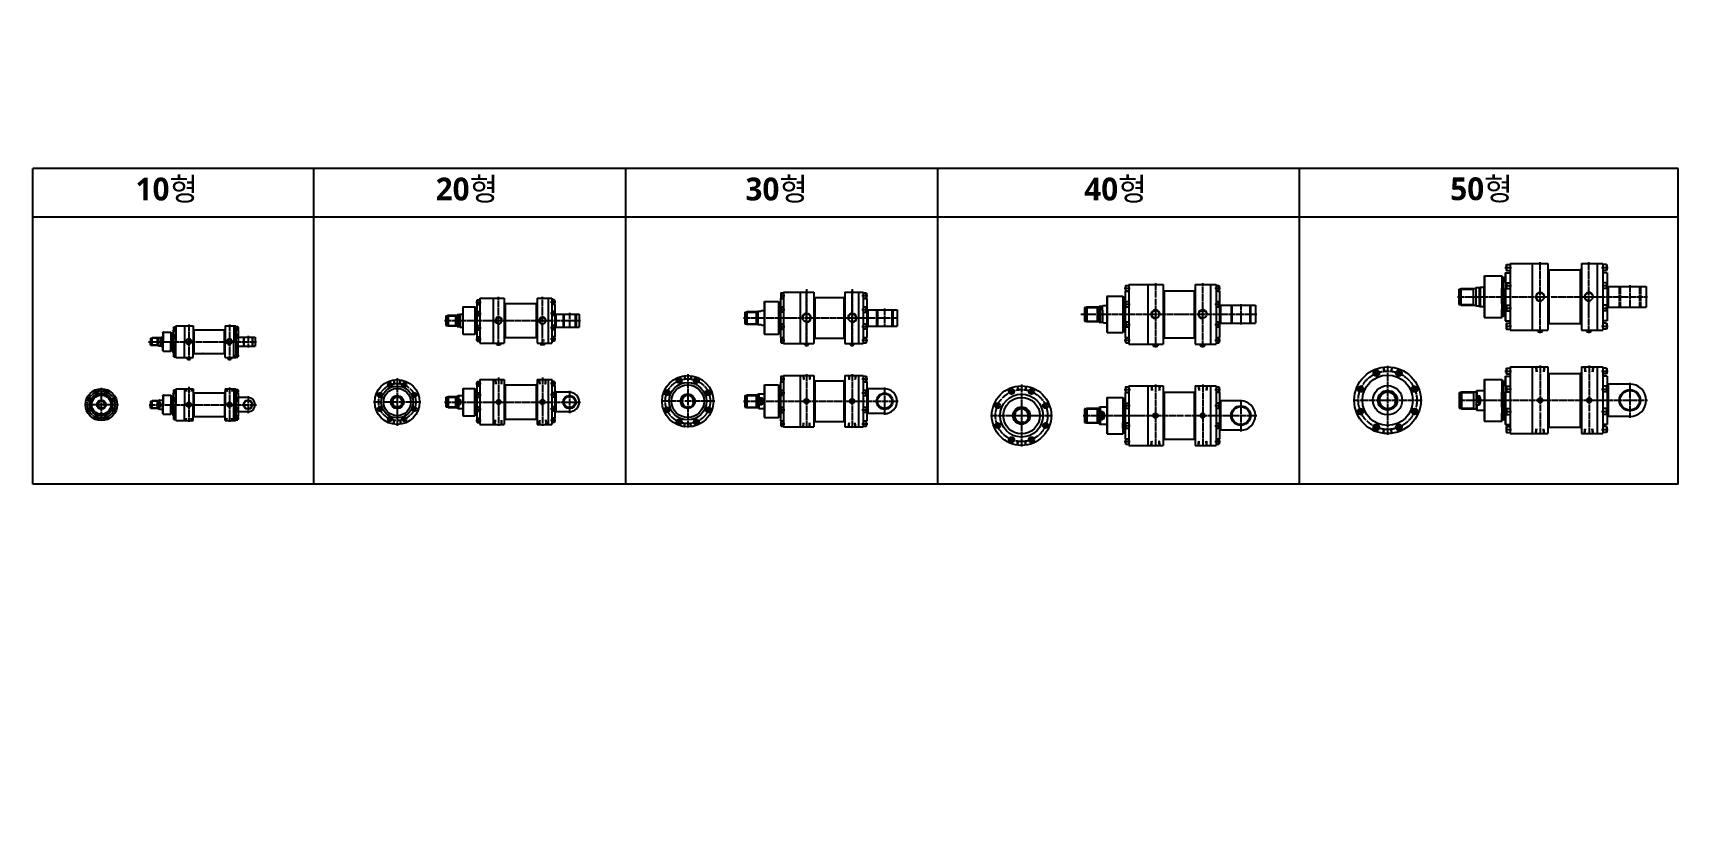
# Model space of a CAD drawing. Extents: x 0 to 5057, y -1057 to 1388.
import ezdxf

# ---------------------------------------------------------------- set-up
doc = ezdxf.new("R2010")
doc.units = 0
doc.header["$PDMODE"] = 1
for name, pattern in [('CENTER', [24, 20, -1.5, 1, -1.5]), ('HIDDEN', [5, 3.5, -1.5]), ('HIDDENX2', [0.75, 0.5, -0.25])]:
    doc.linetypes.add(name, pattern=pattern)
doc.layers.get('0').update_dxf_attribs({"linetype": 'CONTINUOUS'})
doc.layers.get('DEFPOINTS').update_dxf_attribs({"linetype": 'CONTINUOUS'})
for name, color, linetype in [('1', 3, 'CONTINUOUS'), ('2', 1, 'CENTER'), ('3', 2, 'HIDDEN'), ('5', 7, 'CONTINUOUS'), ('8', 2, 'CONTINUOUS'), ('ML', 3, 'CONTINUOUS')]:
    doc.layers.add(name, color=color, linetype=linetype)
doc.styles.add('GHS', font='ROMANS', dxfattribs={"height": 2.5, "bigfont": 'GHS'})
doc.styles.add('문자', font='romans.shx')

msp = doc.modelspace()

# ---------------------------------------------------------------- texts
at = {"char_height": 70, "attachment_point": 1, "style": '문자'}
for s, width, insert in [('{\\fMalgun Gothic|b1|i0|c129|p50;10형}', 386.572, (315.6, 942.7)), ('{\\fMalgun Gothic|b1|i0|c129|p50;20형}', 270.582, (1238.1, 942.7)), ('{\\fMalgun Gothic|b1|i0|c129|p50;30형}', 246.198, (2190.4, 942.7)), ('{\\fMalgun Gothic|b1|i0|c129|p50;40형}', 202.53, (3231.9, 942.7)), ('{\\fMalgun Gothic|b1|i0|c129|p50;50형}', 236.973, (4357, 943.4))]:
    msp.add_mtext_dynamic_manual_height_columns(s, width=width, gutter_width=16, heights=[-92.9], dxfattribs=dict(at, insert=insert))
at = {"layer": '8', "style": 'GHS'}
for s, p in [('-0.1', (590.7, 430.4)), ('-0.4', (593.9, 430.3)), ('-0.1', (1568.9, 438.7)), ('-0.4', (1572.1, 438.5))]:
    msp.add_text(s, height=2, rotation=90, dxfattribs=at).set_placement(p)

# ---------------------------------------------------------------- linework, layer by layer
for p, q in [((5057.3, 971), (0, 971)), ((0, 0), (0, 971)), ((863.8, 0), (863.8, 971)), ((1822.8, 0), (1822.8, 971)), ((2781.8, 0), (2781.8, 971)), ((3893.3, 0), (3893.3, 971)), ((5057.3, 0), (5057.3, 971)), ((2781.8, 821), (0, 821)), ((5057.3, 821), (2781.8, 821)), ((4383.1, 600.2), (4427.7, 600.2)), ((4427.7, 600.2), (4431.2, 602.2)), ((1269.6, 518.2), (1299.9, 518.2)), ((1299.9, 518.2), (1302.5, 519.7)), ((2188.3, 529.5), (2223.5, 529.5)), ((2223.5, 529.5), (2226.1, 531)), ((3234, 543.6), (3271.5, 543.6)), ((3271.5, 543.6), (3274.1, 545.1)), ((4383.1, 552.2), (4427.7, 552.2)), ((4427.7, 552.2), (4431.2, 550.2)), ((1269.6, 488.2), (1299.9, 488.2)), ((1299.9, 488.2), (1302.5, 486.7)), ((2188.3, 493.5), (2223.5, 493.5)), ((2223.5, 493.5), (2226.1, 492)), ((3234, 501.6), (3271.5, 501.6)), ((3271.5, 501.6), (3274.1, 500.1)), ((383.1, 449.2), (365.3, 449.2)), ((383.1, 427.2), (365.3, 427.2)), ((383.1, 449.2), (384.8, 450.2)), ((383.1, 427.2), (384.8, 426.2)), ((383.1, 255.6), (365.3, 255.6)), ((383.1, 255.6), (384.8, 256.6)), ((1269.6, 267.8), (1299.9, 267.8)), ((1299.9, 267.8), (1302.5, 269.3)), ((1313.4, 260.7), (1304.6, 244.9)), ((1304.6, 260.7), (1313.4, 244.9)), ((2188.3, 273.2), (2223.5, 273.2)), ((2223.5, 273.2), (2226.1, 274.7)), ((2228.3, 245.1), (2240.5, 265.3)), ((2240.5, 245.1), (2228.3, 265.3)), ((4384.1, 282.1), (4428.7, 282.1)), ((4428.7, 282.1), (4432.2, 284.1)), ((4436.1, 244.1), (4446.7, 272.2)), ((4436.1, 272.2), (4446.7, 244.1)), ((383.1, 233.6), (365.3, 233.6)), ((383.1, 233.6), (384.8, 232.6)), ((1269.6, 237.8), (1299.9, 237.8)), ((1299.9, 237.8), (1302.5, 236.3)), ((2188.3, 237.2), (2223.5, 237.2)), ((2223.5, 237.2), (2226.1, 235.7)), ((3234, 232), (3271.5, 232)), ((3271.5, 232), (3274.1, 233.5)), ((3288.2, 223.3), (3278, 198.7)), ((3278, 223.3), (3288.2, 198.7)), ((4384.1, 234.1), (4428.7, 234.1)), ((4428.7, 234.1), (4432.2, 232.1)), ((3234, 190), (3271.5, 190)), ((3271.5, 190), (3274.1, 188.5)), ((5057.3, 0), (0, 0))]:
    msp.add_line(p, q)
at = {"color": 3}
for p, q in [((4390.6, 550.2), (4390.6, 602.2)), ((2194.9, 531), (2194.9, 492))]:
    msp.add_line(p, q, dxfattribs=at)
at = {"color": 2, "linetype": 'ByBlock'}
for p, q in [((1531.7, 450.7), (1534.4, 450.7)), ((523.2, 401.7), (522.8, 401.7))]:
    msp.add_line(p, q, dxfattribs=at)
at = {"color": 3}
for centre in [(1431.6, 252.8), (1566.6, 252.8), (479.3, 244.6), (604.3, 244.6)]:
    msp.add_circle(centre, 7, dxfattribs=at)
for centre, radius, start, end in [((4633.1, 576.2), 13.5, 346.596, 286.7419), ((4783.1, 576.2), 13.5, 344.4765, 285.4881), ((1431.6, 503.2), 10.5, 348.9104, 289.5652), ((1566.6, 503.2), 10.5, 348.5443, 286.3909), ((2378.3, 511.5), 13.5, 262.3415, 195.2623), ((2518.3, 511.5), 13.5, 262.3415, 195.2623), ((3451, 522.6), 13.5, 352.1311, 277.5948), ((3596, 522.6), 13.5, 352.1311, 277.5948), ((479.3, 438.2), 8.3, 360, 280.5159), ((604.3, 438.2), 8.3, 359.9106, 292.8077), ((210.3, 244.6), 10, 339.4026, 289.3563), ((1119.8, 252.8), 15, 339.4818, 290.671), ((1431.6, 252.8), 6.5, 339.4926, 286.6701), ((1566.6, 252.8), 6.5, 340.2355, 291.9669), ((2013, 255.2), 18, 339.5375, 294.6337), ((2378.3, 255.2), 6.5, 356.8918, 266.0358), ((2518.3, 255.2), 6.5, 351.8918, 261.0358), ((4164.3, 258.1), 25, 341.2282, 283.4779), ((4633.1, 258.1), 6.5, 345.2639, 278.1587), ((4784.1, 258.1), 6.5, 345.6797, 281.2431), ((479.3, 244.6), 6.5, 339.4926, 286.6701), ((604.3, 244.6), 6.5, 339.4926, 286.6701), ((3039.1, 211), 21, 342.2008, 292.344), ((3451, 211), 6.5, 351.8918, 261.0358), ((3596, 211), 6.5, 351.8918, 261.0358)]:
    msp.add_arc(centre, radius, start, end)
at = {"layer": '1'}
for p, q in [((4529.1, 674.3), (4530.1, 675.3)), ((4529.1, 674.3), (4529.1, 658.3)), ((4529.1, 658.3), (4530.1, 657.3)), ((4530.1, 675.3), (4530.1, 657.3)), ((4530.1, 675.3), (4541.1, 675.3)), ((4541.1, 678.8), (4541.1, 473.8)), ((4826.1, 678.8), (4826.1, 473.8)), ((4837.1, 675.3), (4826.1, 675.3)), ((4826.1, 666.3), (4839.1, 666.3)), ((4837.1, 675.3), (4837.1, 657.3)), ((4837.1, 675.3), (4838.1, 674.3)), ((4838.1, 658.3), (4837.1, 657.3)), ((4838.1, 674.3), (4838.1, 658.3)), ((3360, 610.6), (3359, 609.6)), ((3359, 609.6), (3359, 595.6)), ((3360, 610.6), (3369, 610.6)), ((3360, 594.6), (3360, 610.6)), ((3369, 614.1), (3369, 431.1)), ((3637, 614.1), (3637, 431.1)), ((3637, 610.6), (3646, 610.6)), ((3646, 594.6), (3646, 610.6)), ((3647, 609.6), (3647, 595.6)), ((4515.1, 640.3), (4515.1, 620)), ((4515.1, 640.3), (4516.1, 639.3)), ((4515.1, 620), (4515.1, 602)), ((4516.1, 639.3), (4516.1, 620)), ((4516.1, 633.5), (4519.1, 635.3)), ((4516.1, 620), (4516.1, 602)), ((4519.1, 635.3), (4519.1, 620)), ((4519.1, 635.3), (4526.1, 635.3)), ((4519.1, 602), (4519.1, 620)), ((4526.1, 649.7), (4527.1, 650.3)), ((4526.1, 649.7), (4526.1, 502.8)), ((4526.1, 649.7), (4526.1, 502.8)), ((4527.1, 650.3), (4527.1, 503.5)), ((4527.1, 650.3), (4541.1, 650.3)), ((4529.1, 618.7), (4530.1, 619.7)), ((4529.1, 618.7), (4529.1, 602.7)), ((4530.1, 657.3), (4541.1, 657.3)), ((4530.1, 619.7), (4530.1, 601.7)), ((4530.1, 619.7), (4541.1, 619.7)), ((4837.1, 657.3), (4826.1, 657.3)), ((4839.1, 650.3), (4826.1, 650.3)), ((4837.1, 619.7), (4826.1, 619.7)), ((4826.1, 610.7), (4839.1, 610.7)), ((4826.1, 610.7), (4839.1, 610.7)), ((4837.1, 619.7), (4837.1, 601.7)), ((4837.1, 619.7), (4838.1, 618.7)), ((4838.1, 618.7), (4838.1, 602.7)), ((4839.1, 650.3), (4839.1, 502.3)), ((4839.1, 610.7), (4839.1, 541.7)), ((2292.3, 561.5), (2292.3, 461.5)), ((2292.3, 561.5), (2293.3, 560.5)), ((2293.3, 560.5), (2293.3, 462.5)), ((2293.3, 554.8), (2296.3, 556.5)), ((2296.3, 556.5), (2296.3, 466.5)), ((2296.3, 556.5), (2298.3, 556.5)), ((2298.3, 571.5), (2298.3, 451.5)), ((2298.3, 571.5), (2307.3, 571.5)), ((2300.3, 588.5), (2299.3, 587.5)), ((2299.3, 587.5), (2299.3, 573.5)), ((2300.3, 572.5), (2299.3, 573.5)), ((2300.3, 588.5), (2300.3, 572.5)), ((2300.3, 588.5), (2307.3, 588.5)), ((2300.3, 572.5), (2307.3, 572.5)), ((2307.3, 590.5), (2307.3, 432.5)), ((2538.3, 590.5), (2538.3, 432.5)), ((2552.3, 590.5), (2552.3, 432.5)), ((2552.3, 588.5), (2561.3, 588.5)), ((2552.3, 572.5), (2561.3, 572.5)), ((2552.3, 571.5), (2563.3, 571.5)), ((2561.3, 572.5), (2561.3, 588.5)), ((2561.3, 588.5), (2562.3, 587.5)), ((2562.3, 573.5), (2561.3, 572.5)), ((2562.3, 587.5), (2562.3, 573.5)), ((2563.3, 571.5), (2563.3, 451.5)), ((3350, 578.6), (3350, 561.6)), ((3350, 578.6), (3351, 577.6)), ((3350, 561.6), (3350, 483.6)), ((3351, 577.6), (3351, 561.6)), ((3351, 573.9), (3354, 575.6)), ((3351, 561.6), (3351, 483.6)), ((3354, 575.6), (3354, 561.6)), ((3354, 575.6), (3358, 575.6)), ((3354, 561.6), (3354, 483.6)), ((3358, 593.6), (3358, 451.6)), ((3358, 593.6), (3369, 593.6)), ((3360, 594.6), (3359, 595.6)), ((3360, 561.6), (3359, 560.6)), ((3359, 560.6), (3359, 546.6)), ((3360, 594.6), (3369, 594.6)), ((3360, 561.6), (3369, 561.6)), ((3360, 545.6), (3360, 561.6)), ((3637, 594.6), (3646, 594.6)), ((3637, 593.6), (3648, 593.6)), ((3637, 561.6), (3646, 561.6)), ((3646, 594.6), (3647, 595.6)), ((3646, 561.6), (3647, 560.6)), ((3646, 545.6), (3646, 561.6)), ((3647, 560.6), (3647, 546.6)), ((3648, 593.6), (3648, 451.6)), ((4515.1, 554.9), (4515.1, 602)), ((4516.1, 602), (4516.1, 554.9)), ((4519.1, 602), (4519.1, 554.9)), ((4529.1, 602.7), (4530.1, 601.7)), ((4530.1, 601.7), (4541.1, 601.7)), ((4837.1, 601.7), (4826.1, 601.7)), ((4838.1, 602.7), (4837.1, 601.7)), ((2300.3, 545.9), (2299.3, 544.9)), ((2299.3, 544.9), (2299.3, 530.9)), ((2300.3, 529.9), (2299.3, 530.9)), ((2300.3, 545.9), (2300.3, 529.9)), ((2300.3, 545.9), (2307.3, 545.9)), ((2300.3, 529.9), (2307.3, 529.9)), ((2552.3, 545.5), (2561.3, 545.5)), ((2552.3, 529.5), (2561.3, 529.5)), ((2561.3, 529.5), (2561.3, 545.5)), ((2561.3, 545.5), (2562.3, 544.5)), ((2562.3, 530.5), (2561.3, 529.5)), ((2562.3, 544.5), (2562.3, 530.5)), ((3354, 545.6), (3354, 499.6)), ((3359, 546.6), (3360, 545.6)), ((3360, 545.6), (3369, 545.6)), ((3637, 545.6), (3646, 545.6)), ((3646, 545.6), (3647, 546.6)), ((4515.1, 554.9), (4515.1, 536.9)), ((4515.1, 512.3), (4515.1, 536.9)), ((4515.1, 512.3), (4516.1, 513.3)), ((4516.1, 554.9), (4516.1, 536.9)), ((4516.1, 536.9), (4516.1, 513.3)), ((4516.1, 519), (4519.1, 517.3)), ((4519.1, 554.9), (4519.1, 536.9)), ((4519.1, 536.9), (4519.1, 517.3)), ((4519.1, 517.3), (4526.1, 517.3)), ((4530.1, 550.8), (4529.1, 549.8)), ((4529.1, 549.8), (4529.1, 533.8)), ((4529.1, 533.8), (4530.1, 532.8)), ((4530.1, 550.8), (4530.1, 532.8)), ((4530.1, 550.8), (4541.1, 550.8)), ((4530.1, 532.8), (4541.1, 532.8)), ((4837.1, 550.8), (4826.1, 550.8)), ((4826.1, 541.8), (4839.1, 541.8)), ((4837.1, 532.8), (4826.1, 532.8)), ((4837.1, 550.8), (4837.1, 532.8)), ((4837.1, 550.8), (4838.1, 549.8)), ((4838.1, 533.8), (4837.1, 532.8)), ((4838.1, 549.8), (4838.1, 533.8)), ((2292.3, 461.5), (2293.3, 462.5)), ((2292.3, 461.5), (2293.3, 462.5)), ((2293.3, 468.2), (2296.3, 466.5)), ((2296.3, 466.5), (2298.3, 466.5)), ((2300.3, 493.1), (2299.3, 492.1)), ((2299.3, 492.1), (2299.3, 478.1)), ((2300.3, 477.1), (2299.3, 478.1)), ((2300.3, 493.1), (2300.3, 477.1)), ((2300.3, 493.1), (2307.3, 493.1)), ((2300.3, 477.1), (2307.3, 477.1)), ((2552.3, 493.5), (2561.3, 493.5)), ((2552.3, 477.5), (2561.3, 477.5)), ((2561.3, 493.5), (2561.3, 477.5)), ((2562.3, 492.5), (2561.3, 493.5)), ((2561.3, 477.5), (2562.3, 478.5)), ((2562.3, 478.5), (2562.3, 492.5)), ((3350, 483.6), (3350, 466.6)), ((3350, 466.6), (3351, 467.6)), ((3351, 483.6), (3351, 467.6)), ((3351, 471.4), (3354, 469.6)), ((3354, 483.6), (3354, 469.6)), ((3354, 469.6), (3358, 469.6)), ((3360, 499.6), (3359, 498.6)), ((3359, 498.6), (3359, 484.6)), ((3359, 484.6), (3360, 483.6)), ((3360, 499.6), (3369, 499.6)), ((3360, 499.6), (3360, 483.6)), ((3360, 483.6), (3369, 483.6)), ((3637, 499.6), (3646, 499.6)), ((3637, 483.6), (3646, 483.6)), ((3647, 498.6), (3646, 499.6)), ((3646, 483.6), (3646, 499.6)), ((3646, 483.6), (3647, 484.6)), ((3647, 498.6), (3647, 484.6)), ((4526.1, 502.8), (4527.1, 502.3)), ((4527.1, 503.5), (4527.1, 502.3)), ((4527.1, 502.3), (4541.1, 502.3)), ((4530.1, 495.3), (4529.1, 494.3)), ((4529.1, 494.3), (4529.1, 478.3)), ((4529.1, 478.3), (4530.1, 477.3)), ((4530.1, 495.3), (4530.1, 477.3)), ((4530.1, 495.3), (4541.1, 495.3)), ((4530.1, 477.3), (4541.1, 477.3)), ((4626.1, 469.7), (4626.1, 473.7)), ((4626.1, 469.7), (4627.1, 468.7)), ((4626.1, 469.7), (4640.1, 469.7)), ((4627.1, 468.7), (4633.1, 468.7)), ((4633.1, 468.7), (4639.1, 468.7)), ((4639.1, 468.7), (4640.1, 469.7)), ((4640.1, 469.7), (4640.1, 473.7)), ((4776.1, 469.7), (4776.1, 473.7)), ((4776.1, 469.7), (4790.1, 469.7)), ((4776.1, 469.7), (4777.1, 468.7)), ((4777.1, 468.7), (4783.1, 468.7)), ((4783.1, 468.7), (4789.1, 468.7)), ((4789.1, 468.7), (4790.1, 469.7)), ((4790.1, 469.7), (4790.1, 473.7)), ((4839.1, 502.3), (4826.1, 502.3)), ((4837.1, 495.3), (4826.1, 495.3)), ((4837.1, 477.3), (4826.1, 477.3)), ((4837.1, 495.3), (4837.1, 477.3)), ((4837.1, 495.3), (4838.1, 494.3)), ((4838.1, 478.3), (4837.1, 477.3)), ((4838.1, 494.3), (4838.1, 478.3)), ((2298.3, 451.5), (2307.3, 451.5)), ((2300.3, 450.5), (2299.3, 449.5)), ((2299.3, 449.5), (2299.3, 435.5)), ((2300.3, 434.5), (2299.3, 435.5)), ((2300.3, 450.5), (2300.3, 434.5)), ((2300.3, 450.5), (2307.3, 450.5)), ((2300.3, 434.5), (2307.3, 434.5)), ((2372.8, 428.5), (2372.8, 432.5)), ((2372.8, 428.5), (2373.8, 427.5)), ((2372.8, 428.5), (2383.8, 428.5)), ((2373.8, 427.5), (2382.8, 427.5)), ((2382.8, 427.5), (2383.8, 428.5)), ((2383.8, 428.5), (2383.8, 432.5)), ((2512.8, 428.5), (2512.8, 432.5)), ((2512.8, 428.5), (2513.8, 427.5)), ((2512.8, 428.5), (2523.8, 428.5)), ((2513.8, 427.5), (2522.8, 427.5)), ((2522.8, 427.5), (2523.8, 428.5)), ((2523.8, 428.5), (2523.8, 432.5)), ((2552.3, 451.5), (2563.3, 451.5)), ((2552.3, 450.5), (2561.3, 450.5)), ((2552.3, 434.5), (2561.3, 434.5)), ((2561.3, 450.5), (2561.3, 434.5)), ((2562.3, 449.5), (2561.3, 450.5)), ((2561.3, 434.5), (2562.3, 435.5)), ((2562.3, 435.5), (2562.3, 449.5)), ((3358, 451.6), (3369, 451.6)), ((3360, 450.6), (3359, 449.6)), ((3359, 449.6), (3359, 435.6)), ((3360, 434.6), (3359, 435.6)), ((3360, 450.6), (3369, 450.6)), ((3360, 434.6), (3360, 450.6)), ((3360, 434.6), (3369, 434.6)), ((3444, 431.1), (3444, 425.1)), ((3445, 424.1), (3444, 425.1)), ((3444, 425.1), (3458, 425.1)), ((3445, 424.1), (3457, 424.1)), ((3457, 424.1), (3458, 425.1)), ((3458, 431.1), (3458, 425.1)), ((3589, 425.1), (3589, 431.1)), ((3590, 424.1), (3589, 425.1)), ((3589, 425.1), (3603, 425.1)), ((3590, 424.1), (3602, 424.1)), ((3602, 424.1), (3603, 425.1)), ((3603, 425.1), (3603, 431.1)), ((3637, 451.6), (3648, 451.6)), ((3637, 450.6), (3646, 450.6)), ((3637, 434.6), (3646, 434.6)), ((3646, 450.6), (3647, 449.6)), ((3646, 434.6), (3646, 450.6)), ((3646, 434.6), (3647, 435.6)), ((3647, 449.6), (3647, 435.6)), ((4529.1, 356.1), (4530.1, 357.1)), ((4529.1, 356.1), (4529.1, 340.1)), ((4530.1, 357.1), (4541.1, 357.1)), ((4530.1, 357.1), (4530.1, 339.1)), ((4541.1, 360.6), (4541.1, 155.6)), ((4826.1, 360.6), (4826.1, 155.6)), ((4837.1, 357.1), (4826.1, 357.1)), ((4837.1, 357.1), (4837.1, 339.1)), ((4837.1, 357.1), (4838.1, 356.1)), ((4838.1, 356.1), (4838.1, 340.1)), ((2292.3, 305.2), (2293.3, 304.2)), ((2292.3, 305.2), (2292.3, 205.2)), ((2293.3, 304.2), (2293.3, 206.2)), ((2298.3, 315.2), (2307.3, 315.2)), ((2298.3, 315.2), (2298.3, 195.2)), ((2300.3, 332.2), (2299.3, 331.2)), ((2299.3, 331.2), (2299.3, 317.2)), ((2300.3, 316.2), (2299.3, 317.2)), ((2300.3, 332.2), (2307.3, 332.2)), ((2300.3, 332.2), (2300.3, 316.2)), ((2300.3, 316.2), (2307.3, 316.2)), ((2307.3, 334.2), (2307.3, 176.2)), ((2552.3, 334.2), (2552.3, 176.2)), ((2552.3, 332.2), (2561.3, 332.2)), ((2552.3, 316.2), (2561.3, 316.2)), ((2552.3, 315.2), (2563.3, 315.2)), ((2561.3, 332.2), (2562.3, 331.2)), ((2561.3, 316.2), (2561.3, 332.2)), ((2562.3, 317.2), (2561.3, 316.2)), ((2562.3, 331.2), (2562.3, 317.2)), ((2563.3, 315.2), (2563.3, 195.2)), ((4515.1, 322.1), (4516.1, 321.1)), ((4515.1, 322.1), (4515.1, 301.9)), ((4516.1, 321.1), (4516.1, 301.9)), ((4516.1, 315.4), (4519.1, 317.1)), ((4519.1, 317.1), (4526.1, 317.1)), ((4519.1, 317.1), (4519.1, 301.9)), ((4526.1, 331.6), (4527.1, 332.1)), ((4526.1, 331.6), (4526.1, 184.7)), ((4526.1, 331.6), (4526.1, 184.7)), ((4527.1, 332.1), (4541.1, 332.1)), ((4527.1, 332.1), (4527.1, 185.4)), ((4529.1, 340.1), (4530.1, 339.1)), ((4530.1, 339.1), (4541.1, 339.1)), ((4826.1, 348.1), (4839.1, 348.1)), ((4837.1, 339.1), (4826.1, 339.1)), ((4839.1, 332.1), (4826.1, 332.1)), ((4838.1, 340.1), (4837.1, 339.1)), ((4839.1, 332.1), (4839.1, 184.1)), ((2293.3, 298.5), (2296.3, 300.2)), ((2296.3, 300.2), (2298.3, 300.2)), ((2296.3, 300.2), (2296.3, 210.2)), ((2300.3, 289.6), (2299.3, 288.6)), ((2299.3, 288.6), (2299.3, 274.6)), ((2300.3, 273.6), (2299.3, 274.6)), ((2300.3, 289.6), (2300.3, 273.6)), ((2300.3, 289.6), (2307.3, 289.6)), ((2300.3, 273.6), (2307.3, 273.6)), ((2378.3, 258.1), (2375.8, 256.6)), ((2375.8, 256.6), (2375.8, 253.8)), ((2375.8, 253.8), (2378.3, 252.3)), ((2380.8, 256.6), (2378.3, 258.1)), ((2378.3, 252.3), (2380.8, 253.8)), ((2380.8, 256.6), (2380.8, 253.8)), ((2518.3, 258.1), (2515.8, 256.6)), ((2515.8, 256.6), (2515.8, 253.8)), ((2515.8, 253.8), (2518.3, 252.3)), ((2520.8, 256.6), (2518.3, 258.1)), ((2518.3, 252.3), (2520.8, 253.8)), ((2520.8, 256.6), (2520.8, 253.8)), ((2552.3, 289.2), (2561.3, 289.2)), ((2552.3, 273.2), (2561.3, 273.2)), ((2561.3, 273.2), (2561.3, 289.2)), ((2561.3, 289.2), (2562.3, 288.2)), ((2562.3, 274.2), (2561.3, 273.2)), ((2562.3, 288.2), (2562.3, 274.2)), ((3350, 267), (3351, 266)), ((3350, 267), (3350, 249.6)), ((3351, 266), (3351, 249.6)), ((3351, 262.3), (3354, 264)), ((3354, 264), (3358, 264)), ((3354, 264), (3354, 249.6)), ((3358, 282), (3358, 140)), ((3358, 282), (3369, 282)), ((3360, 299), (3359, 298)), ((3359, 298), (3359, 284)), ((3360, 283), (3359, 284)), ((3360, 299), (3369, 299)), ((3360, 283), (3360, 299)), ((3360, 283), (3369, 283)), ((3369, 302.5), (3369, 119.5)), ((3637, 302.5), (3637, 119.5)), ((3637, 299), (3646, 299)), ((3637, 284), (3646, 284)), ((3637, 283), (3648, 283)), ((3646, 299), (3647, 298)), ((3646, 299), (3646, 283)), ((3646, 283), (3647, 284)), ((3647, 298), (3647, 284)), ((3648, 283), (3648, 140)), ((4446.7, 272.2), (4446.7, 244.1)), ((4515.1, 301.9), (4515.1, 283.9)), ((4515.1, 236.8), (4515.1, 283.9)), ((4516.1, 301.9), (4516.1, 283.9)), ((4516.1, 283.9), (4516.1, 236.8)), ((4519.1, 283.9), (4519.1, 301.9)), ((4519.1, 283.9), (4519.1, 236.8)), ((4529.1, 300.6), (4530.1, 301.6)), ((4529.1, 300.6), (4529.1, 284.6)), ((4529.1, 284.6), (4530.1, 283.6)), ((4530.1, 301.6), (4530.1, 283.6)), ((4530.1, 301.6), (4541.1, 301.6)), ((4530.1, 283.6), (4541.1, 283.6)), ((4837.1, 301.6), (4826.1, 301.6)), ((4826.1, 292.6), (4839.1, 292.6)), ((4826.1, 292.6), (4839.1, 292.6)), ((4837.1, 283.6), (4826.1, 283.6)), ((4837.1, 301.6), (4837.1, 283.6)), ((4837.1, 301.6), (4838.1, 300.6)), ((4838.1, 284.6), (4837.1, 283.6)), ((4838.1, 300.6), (4838.1, 284.6)), ((2292.3, 205.2), (2293.3, 206.2)), ((2292.3, 205.2), (2293.3, 206.2)), ((2293.3, 211.9), (2296.3, 210.2)), ((2296.3, 210.2), (2298.3, 210.2)), ((2300.3, 236.8), (2299.3, 235.8)), ((2299.3, 235.8), (2299.3, 221.8)), ((2300.3, 220.8), (2299.3, 221.8)), ((2300.3, 236.8), (2300.3, 220.8)), ((2300.3, 236.8), (2307.3, 236.8)), ((2300.3, 220.8), (2307.3, 220.8)), ((2548.3, 228.8), (2563.3, 228.8)), ((2552.3, 237.2), (2561.3, 237.2)), ((2552.3, 221.2), (2561.3, 221.2)), ((2561.3, 237.2), (2561.3, 221.2)), ((2562.3, 236.2), (2561.3, 237.2)), ((2561.3, 221.2), (2562.3, 222.2)), ((2562.3, 222.2), (2562.3, 236.2)), ((3288.2, 223.3), (3288.2, 198.7)), ((3350, 249.6), (3350, 233.6)), ((3350, 233.6), (3350, 188.4)), ((3351, 249.6), (3351, 233.6)), ((3351, 233.6), (3351, 188.4)), ((3354, 249.6), (3354, 233.6)), ((3354, 233.6), (3354, 188.4)), ((3359, 248.6), (3360, 249.6)), ((3359, 248.6), (3359, 234.6)), ((3360, 233.6), (3359, 234.6)), ((3360, 249.6), (3369, 249.6)), ((3360, 233.6), (3360, 249.6)), ((3360, 233.6), (3369, 233.6)), ((3453.5, 212.5), (3453.5, 209.6)), ((3598.5, 212.5), (3598.5, 209.6)), ((3637, 250), (3646, 250)), ((3637, 234), (3646, 234)), ((3646, 250), (3647, 249)), ((3646, 250), (3646, 234)), ((3646, 234), (3647, 235)), ((3647, 249), (3647, 235)), ((4515.1, 236.8), (4515.1, 218.8)), ((4515.1, 194.1), (4515.1, 218.8)), ((4516.1, 236.8), (4516.1, 218.8)), ((4516.1, 218.8), (4516.1, 195.1)), ((4519.1, 236.8), (4519.1, 218.8)), ((4519.1, 218.8), (4519.1, 199.1)), ((4530.1, 232.7), (4529.1, 231.7)), ((4529.1, 231.7), (4529.1, 215.7)), ((4529.1, 215.7), (4530.1, 214.7)), ((4530.1, 232.7), (4530.1, 214.7)), ((4530.1, 232.7), (4541.1, 232.7)), ((4530.1, 214.7), (4541.1, 214.7)), ((4837.1, 232.7), (4826.1, 232.7)), ((4826.1, 223.7), (4839.1, 223.7)), ((4837.1, 214.7), (4826.1, 214.7)), ((4837.1, 232.7), (4837.1, 214.7)), ((4837.1, 232.7), (4838.1, 231.7)), ((4838.1, 215.7), (4837.1, 214.7)), ((4838.1, 231.7), (4838.1, 215.7)), ((2298.3, 195.2), (2307.3, 195.2)), ((2300.3, 194.2), (2299.3, 193.2)), ((2299.3, 193.2), (2299.3, 179.2)), ((2300.3, 178.2), (2299.3, 179.2)), ((2300.3, 194.2), (2300.3, 178.2)), ((2300.3, 194.2), (2307.3, 194.2)), ((2300.3, 178.2), (2307.3, 178.2)), ((2552.3, 195.2), (2563.3, 195.2)), ((2552.3, 194.2), (2561.3, 194.2)), ((2552.3, 178.2), (2561.3, 178.2)), ((2561.3, 194.2), (2561.3, 178.2)), ((2562.3, 193.2), (2561.3, 194.2)), ((2561.3, 178.2), (2562.3, 179.2)), ((2562.3, 179.2), (2562.3, 193.2)), ((3350, 172.4), (3350, 188.4)), ((3350, 172.4), (3350, 155)), ((3350, 155), (3351, 156)), ((3351, 172.4), (3351, 188.4)), ((3351, 172.4), (3351, 156)), ((3351, 159.7), (3354, 158)), ((3354, 172.4), (3354, 188.4)), ((3354, 172.4), (3354, 158)), ((3354, 158), (3358, 158)), ((3360, 188.4), (3359, 187.4)), ((3359, 187.4), (3359, 173.4)), ((3360, 172.4), (3359, 173.4)), ((3360, 172.4), (3360, 188.4)), ((3360, 188.4), (3369, 188.4)), ((3360, 172.4), (3369, 172.4)), ((3637, 188), (3646, 188)), ((3637, 172), (3646, 172)), ((3646, 188), (3647, 187)), ((3646, 172), (3646, 188)), ((3646, 172), (3647, 173)), ((3647, 187), (3647, 173)), ((4515.1, 194.1), (4516.1, 195.1)), ((4516.1, 200.9), (4519.1, 199.1)), ((4519.1, 199.1), (4526.1, 199.1)), ((4526.1, 184.7), (4527.1, 184.1)), ((4527.1, 185.4), (4527.1, 184.1)), ((4527.1, 184.1), (4541.1, 184.1)), ((4530.1, 177.1), (4529.1, 176.1)), ((4529.1, 176.1), (4529.1, 160.1)), ((4529.1, 160.1), (4530.1, 159.1)), ((4530.1, 177.1), (4541.1, 177.1)), ((4530.1, 177.1), (4530.1, 159.1)), ((4530.1, 159.1), (4541.1, 159.1)), ((4839.1, 184.1), (4826.1, 184.1)), ((4837.1, 177.1), (4826.1, 177.1)), ((4837.1, 159.1), (4826.1, 159.1)), ((4837.1, 177.1), (4837.1, 159.1)), ((4837.1, 177.1), (4838.1, 176.1)), ((4838.1, 160.1), (4837.1, 159.1)), ((4838.1, 176.1), (4838.1, 160.1)), ((3358, 140), (3369, 140)), ((3360, 139), (3359, 138)), ((3359, 138), (3359, 124)), ((3360, 123), (3359, 124)), ((3360, 139), (3369, 139)), ((3360, 123), (3360, 139)), ((3360, 123), (3369, 123)), ((3637, 140), (3648, 140)), ((3637, 139), (3646, 139)), ((3637, 123), (3646, 123)), ((3646, 139), (3647, 138)), ((3646, 123), (3646, 139)), ((3646, 123), (3647, 124)), ((3647, 138), (3647, 124))]:
    msp.add_line(p, q, dxfattribs=at)
for points in [[(1989.5, 322.5), (1984.9, 323.3), (1982, 319.7), (1983.7, 315.4), (1988.2, 314.6), (1991.1, 318.2)], [(2044, 319.4), (2041.3, 323.2), (2036.7, 322.7), (2034.8, 318.5), (2037.5, 314.7), (2042.1, 315.2)], [(4133.5, 345.8), (4127.8, 346.7), (4124.1, 342.2), (4126.2, 336.8), (4131.9, 335.9), (4135.5, 340.4)], [(4204.5, 341.9), (4201.1, 346.6), (4195.3, 346), (4193, 340.7), (4196.3, 336), (4202.1, 336.6)], [(1948.8, 286.2), (1945, 283.5), (1945.5, 278.9), (1949.7, 277), (1953.4, 279.7), (1953, 284.3)], [(2080.3, 278.7), (2081, 283.2), (2077.5, 286.2), (2073.1, 284.5), (2072.4, 280), (2076, 277)], [(3012.2, 286.4), (3009.1, 288.9), (3005.4, 287.4), (3004.8, 283.5), (3007.9, 281), (3011.6, 282.4)], [(3073.4, 283.3), (3073, 287.3), (3069.3, 288.9), (3066.1, 286.6), (3066.5, 282.6), (3070.2, 280.9)], [(4080.5, 298.3), (4075.8, 294.9), (4076.4, 289.2), (4081.7, 286.8), (4086.4, 290.2), (4085.8, 296)], [(4251.9, 288.9), (4252.8, 294.6), (4248.3, 298.3), (4242.9, 296.2), (4242, 290.5), (4246.5, 286.9)], [(4635.6, 259.6), (4633.1, 261), (4630.6, 259.6), (4630.6, 256.7), (4633.1, 255.3), (4635.6, 256.7)], [(4786.6, 259.6), (4784.1, 261), (4781.6, 259.6), (4781.6, 256.7), (4784.1, 255.3), (4786.6, 256.7)], [(1945.6, 231.7), (1944.9, 227.1), (1948.5, 224.2), (1952.8, 225.9), (1953.5, 230.4), (1950, 233.3)], [(2077.2, 224.2), (2080.9, 226.9), (2080.5, 231.5), (2076.3, 233.4), (2072.5, 230.7), (2073, 226.1)], [(2966.8, 245.3), (2962.9, 244.9), (2961.2, 241.2), (2963.6, 238), (2967.6, 238.4), (2969.2, 242.1)], [(3114.5, 237.9), (3117, 241), (3115.5, 244.7), (3111.6, 245.4), (3109.1, 242.3), (3110.5, 238.5)], [(3453.5, 209.6), (3451, 208.1), (3448.5, 209.6), (3448.5, 212.5), (3451, 213.9), (3453.5, 212.5)], [(3598.5, 209.6), (3596, 208.1), (3593.5, 209.6), (3593.5, 212.5), (3596, 213.9), (3598.5, 212.5)], [(3598.5, 212.5), (3596, 213.9), (3593.5, 212.5), (3593.5, 209.6), (3596, 208.1), (3598.5, 209.6)], [(4076.6, 227.3), (4075.7, 221.6), (4080.2, 218), (4085.6, 220), (4086.5, 225.7), (4082, 229.4)], [(4248, 218), (4252.7, 221.3), (4252.1, 227.1), (4246.8, 229.4), (4242.1, 226.1), (4242.7, 220.3)], [(1982, 191), (1984.7, 187.2), (1989.3, 187.7), (1991.2, 191.9), (1988.5, 195.7), (1983.9, 195.2)], [(2036.5, 187.9), (2041, 187.1), (2043.9, 190.7), (2042.3, 195), (2037.7, 195.8), (2034.8, 192.2)], [(2963.8, 184.1), (2961.3, 181), (2962.7, 177.3), (2966.6, 176.7), (2969.2, 179.8), (2967.7, 183.5)], [(3111.4, 176.7), (3115.4, 177.2), (3117, 180.8), (3114.7, 184.1), (3110.7, 183.6), (3109.1, 180)], [(4124.1, 174.4), (4127.5, 169.7), (4133.2, 170.3), (4135.6, 175.6), (4132.2, 180.3), (4126.4, 179.7)], [(4195.1, 170.5), (4200.8, 169.6), (4204.4, 174.1), (4202.4, 179.5), (4196.7, 180.4), (4193, 175.9)], [(3004.8, 138.7), (3005.3, 134.8), (3008.9, 133.1), (3012.2, 135.5), (3011.7, 139.5), (3008.1, 141.1)], [(3066, 135.7), (3069.1, 133.2), (3072.8, 134.6), (3073.5, 138.5), (3070.4, 141.1), (3066.6, 139.6)]]:
    msp.add_lwpolyline(points, close=True, dxfattribs=at)
for centre, radius in [((4633.1, 576.2), 12), ((4783.1, 576.2), 12), ((4164.3, 258.1), 102.5), ((2013, 255.2), 79), ((1986.6, 318.9), 8), ((1986.6, 318.9), 7.5), ((2039.4, 318.9), 8), ((2039.4, 318.9), 7.5), ((4129.8, 341.3), 9), ((4129.8, 341.3), 8), ((4198.7, 341.3), 9), ((4198.7, 341.3), 8), ((1949.2, 281.6), 8), ((1949.2, 281.6), 7.5), ((2076.7, 281.6), 8), ((2076.7, 281.6), 7.5), ((2378.3, 255.2), 5.5), ((2378.3, 255.2), 5.5), ((2378.3, 255.2), 5), ((2378.3, 255.2), 5), ((2518.3, 255.2), 5.5), ((2518.3, 255.2), 5.5), ((2518.3, 255.2), 5), ((2518.3, 255.2), 5), ((3039.1, 211), 91.5), ((3008.5, 284.9), 8), ((3008.5, 284.9), 7), ((3069.7, 284.9), 8), ((3069.7, 284.9), 7), ((4081.1, 292.6), 9), ((4081.1, 292.6), 8), ((4247.4, 292.6), 9), ((4247.4, 292.6), 8), ((4633.1, 258.1), 7), ((4633.1, 258.1), 5.5), ((4633.1, 258.1), 5), ((4784.1, 258.1), 7), ((4784.1, 258.1), 5.5), ((4784.1, 258.1), 5), ((1949.2, 228.8), 8), ((1949.2, 228.8), 7.5), ((2076.7, 228.8), 8), ((2076.7, 228.8), 7.5), ((2965.2, 241.6), 8), ((2965.2, 241.6), 7), ((3113, 241.6), 8), ((3113, 241.6), 7), ((3451, 211), 7), ((3451, 211), 7), ((3451, 211), 5.5), ((3451, 211), 5.5), ((3451, 211), 5), ((3451, 211), 5), ((3596, 211), 5.5), ((3596, 211), 5.5), ((3596, 211), 5), ((3596, 211), 5), ((4081.1, 223.7), 9), ((4081.1, 223.7), 8), ((4247.4, 223.7), 9), ((4247.4, 223.7), 8), ((1986.6, 191.4), 8), ((1986.6, 191.4), 7.5), ((2039.4, 191.4), 8), ((2039.4, 191.4), 7.5), ((2965.2, 180.4), 8), ((2965.2, 180.4), 7), ((3113, 180.4), 8), ((3113, 180.4), 7), ((4129.8, 175), 9), ((4129.8, 175), 8), ((4198.7, 175), 9), ((4198.7, 175), 8), ((3008.5, 137.1), 8), ((3008.5, 137.1), 7), ((3069.7, 137.1), 8), ((3069.7, 137.1), 7)]:
    msp.add_circle(centre, radius, dxfattribs=at)
at = {"layer": '2', "color": 1}
for p, q in [((1431.6, 425.2), (1431.6, 576.5)), ((1566.6, 426.2), (1566.6, 576.5)), ((1649.6, 527.2), (1649.6, 479.2)), ((1265.2, 503.2), (1683.6, 503.2)), ((1119.8, 325.8), (1119.8, 179.8)), ((1138.9, 298.9), (1144.8, 313)), ((1566.6, 328.4), (1566.6, 179.5)), ((1073.7, 271.9), (1059.6, 277.7)), ((1165.9, 271.9), (1180, 277.7)), ((1649.6, 286.8), (1649.6, 218.8)), ((1192.8, 252.8), (1046.8, 252.8)), ((1073.7, 233.7), (1059.6, 227.8)), ((1100.7, 206.7), (1094.9, 192.5)), ((1138.9, 206.7), (1144.8, 192.5)), ((1265.2, 252.8), (1683.6, 252.8))]:
    msp.add_line(p, q, dxfattribs=at)
msp.add_circle((1119.8, 252.8), 57, dxfattribs=at)
at = {"layer": '3', "color": 2, "linetype": 'CENTER'}
for p, q in [((4876.6, 607.7), (4876.6, 544.7)), ((4879.1, 607.7), (4879.1, 544.7)), ((4939.1, 607.7), (4939.1, 544.7)), ((4941.6, 607.7), (4941.6, 544.7)), ((4151, 359.8), (4152.4, 346.6)), ((4152.5, 360), (4153.9, 346.6)), ((4176.3, 359.9), (4174.9, 346.6)), ((4177.8, 359.7), (4176.4, 346.6)), ((4619.6, 360.1), (4621.1, 346.1)), ((4621.1, 360.1), (4622.6, 346.1)), ((4645.1, 360.1), (4643.6, 346.1)), ((4646.6, 360.1), (4645.1, 346.1)), ((4769.6, 360.1), (4771.1, 346.1)), ((4771.1, 360.1), (4772.6, 346.1)), ((4795.1, 360.1), (4793.6, 346.1)), ((4796.6, 360.1), (4795.1, 346.1)), ((4151, 156.5), (4152.4, 169.6)), ((4152.5, 156.3), (4153.9, 169.6)), ((4176.3, 156.3), (4174.9, 169.6)), ((4177.8, 156.5), (4176.4, 169.6)), ((4619.6, 156.1), (4621.1, 170.1)), ((4621.1, 156.1), (4622.6, 170.1)), ((4645.1, 156.1), (4643.6, 170.1)), ((4646.6, 156.1), (4645.1, 170.1)), ((4769.6, 156.1), (4771.1, 170.1)), ((4771.1, 156.1), (4772.6, 170.1)), ((4795.1, 156.1), (4793.6, 170.1)), ((4796.6, 156.1), (4795.1, 170.1))]:
    msp.add_line(p, q, dxfattribs=at)
at = {"layer": '3', "color": 2, "linetype": 'HIDDENX2'}
for p, q in [((1629.6, 523.2), (1629.6, 483.2)), ((1632.1, 523.2), (1632.1, 483.2)), ((1667.1, 523.2), (1667.1, 483.2)), ((1669.6, 523.2), (1669.6, 483.2)), ((2593.3, 536.5), (2593.3, 486.5)), ((2595.8, 536.5), (2595.8, 486.5)), ((2640.8, 536.5), (2640.8, 486.5)), ((2643.3, 536.5), (2643.3, 486.5)), ((3683, 550.1), (3683, 495.1)), ((3685.5, 550.1), (3685.5, 495.1)), ((3740.5, 550.1), (3740.5, 495.1)), ((3743, 550.1), (3743, 495.1)), ((647.3, 452.2), (647.3, 424.2)), ((648.8, 452.2), (648.8, 424.2)), ((673.8, 452.2), (673.8, 424.2)), ((675.3, 452.2), (675.3, 424.2)), ((1109.4, 321), (1110.3, 307.8)), ((1110.4, 321.1), (1111.3, 307.8)), ((1128.3, 307.8), (1129.3, 321.1)), ((1129.3, 307.8), (1130.3, 321)), ((1421.1, 321.8), (1422.1, 307.8)), ((1422.1, 321.8), (1423.1, 307.8)), ((1440.1, 307.8), (1441.1, 321.8)), ((1441.1, 307.8), (1442.1, 321.8)), ((1556.1, 321.8), (1557.1, 307.8)), ((1557.1, 321.8), (1558.1, 307.8)), ((1575.1, 307.8), (1576.1, 321.8)), ((1576.1, 307.8), (1577.1, 321.8)), ((2002.5, 333.5), (2003.5, 321.2)), ((2003.5, 333.6), (2004.5, 321.2)), ((2022.4, 333.6), (2021.5, 321.2)), ((2023.4, 333.5), (2022.5, 321.2)), ((2367.8, 334.2), (2368.8, 321.2)), ((2368.8, 334.2), (2369.8, 321.2)), ((2387.8, 334.2), (2386.8, 321.2)), ((2388.8, 334.2), (2387.8, 321.2)), ((2507.8, 334.2), (2508.8, 321.2)), ((2508.8, 334.2), (2509.8, 321.2)), ((2527.8, 334.2), (2526.8, 321.2)), ((2528.8, 334.2), (2527.8, 321.2)), ((201.3, 292.7), (202, 285.6)), ((202.2, 292.9), (202.8, 285.6)), ((218.4, 292.9), (217.8, 285.6)), ((219.2, 292.7), (218.6, 285.6)), ((470.3, 293.6), (471, 285.6)), ((471.2, 293.6), (471.8, 285.6)), ((487.4, 293.6), (486.8, 285.6)), ((488.3, 293.6), (487.6, 285.6)), ((595.3, 293.6), (596, 285.6)), ((596.2, 293.6), (596.8, 285.6)), ((612.4, 293.6), (611.8, 285.6)), ((613.3, 293.6), (612.6, 285.6)), ((3026.2, 301.6), (3027.6, 288.5)), ((3027.7, 301.8), (3029.1, 288.5)), ((3051.5, 301.7), (3050.1, 288.5)), ((3053, 301.5), (3051.6, 288.5)), ((3437.5, 302.5), (3439, 288.5)), ((3439, 302.5), (3440.5, 288.5)), ((3463, 302.5), (3461.5, 288.5)), ((3464.5, 302.5), (3463, 288.5)), ((3582.5, 302.5), (3584, 288.5)), ((3584, 302.5), (3585.5, 288.5)), ((3608, 302.5), (3606.5, 288.5)), ((3609.5, 302.5), (3608, 288.5)), ((201.3, 196.4), (202, 203.6)), ((202.2, 196.2), (202.8, 203.6)), ((218.4, 196.2), (217.8, 203.6)), ((219.2, 196.4), (218.6, 203.6)), ((470.3, 195.6), (471, 203.6)), ((471.2, 195.6), (471.8, 203.6)), ((487.4, 195.6), (486.8, 203.6)), ((488.3, 195.6), (487.6, 203.6)), ((595.3, 195.6), (596, 203.6)), ((596.2, 195.6), (596.8, 203.6)), ((612.4, 195.6), (611.8, 203.6)), ((613.3, 195.6), (612.6, 203.6)), ((1109.4, 184.6), (1110.3, 197.8)), ((1110.4, 184.4), (1111.3, 197.8)), ((1128.3, 197.8), (1129.3, 184.4)), ((1129.3, 197.8), (1130.3, 184.6)), ((1420, 183.7), (1421.3, 197.7)), ((1421, 183.7), (1422.3, 197.6)), ((1439.3, 197.4), (1440, 183.4)), ((1440.3, 197.4), (1441, 183.4)), ((1557.1, 183.4), (1557.9, 197.4)), ((1558.1, 183.4), (1558.9, 197.4)), ((1575.9, 197.6), (1577.1, 183.7)), ((1576.9, 197.7), (1578.1, 183.7)), ((2002.5, 176.9), (2003.5, 189.2)), ((2003.5, 176.8), (2004.5, 189.2)), ((2022.4, 176.8), (2021.5, 189.2)), ((2023.4, 176.9), (2022.5, 189.2)), ((2367.8, 176.2), (2368.8, 189.2)), ((2368.8, 176.2), (2369.8, 189.2)), ((2387.8, 176.2), (2386.8, 189.2)), ((2388.8, 176.2), (2387.8, 189.2)), ((2507.8, 176.2), (2508.8, 189.2)), ((2508.8, 176.2), (2509.8, 189.2)), ((2527.8, 176.2), (2526.8, 189.2)), ((2528.8, 176.2), (2527.8, 189.2)), ((3026.2, 120.4), (3027.6, 133.5)), ((3027.7, 120.2), (3029.1, 133.5)), ((3051.5, 120.4), (3050.1, 133.5)), ((3053, 120.6), (3051.6, 133.5)), ((3437.5, 119.5), (3439, 133.5)), ((3439, 119.5), (3440.5, 133.5)), ((3463, 119.5), (3461.5, 133.5)), ((3464.5, 119.5), (3463, 133.5)), ((3582.5, 119.5), (3584, 133.5)), ((3584, 119.5), (3585.5, 133.5)), ((3608, 119.5), (3606.5, 133.5)), ((3609.5, 119.5), (3608, 133.5))]:
    msp.add_line(p, q, dxfattribs=at)
at = {"layer": '5'}
for p in [(1685.7, 1387.8), (1942.8, 1261), (641.6, -1057.4)]:
    msp.add_point(p, dxfattribs=at)
at = {"layer": 'DEFPOINTS', "color": 0, "linetype": 'ByBlock'}
for p in [(4657.1, 678.8), (4742, 658.8), (3474, 614.1), (1448.6, 572.2), (2400.3, 590.5), (3290.8, 549.1), (524, 474.7), (3290.8, 496.1), (4657.1, 473.8), (1448.6, 434.2), (1529.7, 450.7), (1532.4, 450.7), (2400.3, 432.5), (3474, 431.1), (3556.9, 450.1), (524.8, 401.7), (525.2, 401.7), (2400.3, 334.2), (669.9, 253.6), (3474, 302.5), (3570, 283.5), (652.7, 235.5), (1068.7, 252.8), (2400.3, 176.2), (3474, 119.5), (3570, 138.5)]:
    msp.add_point(p, dxfattribs=at)
at = {"layer": 'ML', "color": 1, "linetype": 'CENTER'}
for p, q in [((4525.1, 666.3), (4545.1, 666.3)), ((4633.1, 464.7), (4633.1, 682.7)), ((4783.1, 464.7), (4783.1, 682.7)), ((4822.1, 666.3), (4842.1, 666.3)), ((3451, 618.1), (3451, 420.1)), ((3596, 420.1), (3596, 618.1)), ((4527.1, 610.7), (4545.1, 610.7)), ((4909.1, 611.7), (4909.1, 540.7)), ((1361.6, 560.2), (1377.6, 560.2)), ((1607.6, 560.2), (1591.6, 560.2)), ((2298.3, 580.5), (2311.3, 580.5)), ((2378.3, 599.5), (2378.3, 428.5)), ((2378.3, 423.5), (2378.3, 594.5)), ((2518.3, 599.5), (2518.3, 428.5)), ((2518.3, 423.5), (2518.3, 594.5)), ((2548.3, 580.5), (2566.3, 580.5)), ((3355, 602.6), (3373, 602.6)), ((3633, 602.6), (3651, 602.6)), ((4379.1, 576.2), (4963.1, 576.2)), ((1361.6, 525), (1377.6, 525)), ((1607.6, 525), (1591.6, 525)), ((2184.3, 511.5), (2660.3, 511.5)), ((2298.3, 537.5), (2311.3, 537.5)), ((2548.3, 537.5), (2566.3, 537.5)), ((2548.3, 537.5), (2566.3, 537.5)), ((2618.3, 540.5), (2618.3, 482.5)), ((3221.3, 522.6), (3762, 522.6)), ((3355, 553.6), (3373, 553.6)), ((3633, 553.6), (3651, 553.6)), ((3633, 553.6), (3651, 553.6)), ((3713, 554.1), (3713, 491.1)), ((4525.1, 541.8), (4545.1, 541.8)), ((432.2, 479.2), (441.4, 479.2)), ((479.3, 491.2), (479.3, 380.2)), ((604.3, 491.2), (604.3, 380.2)), ((620.3, 480.2), (634.3, 480.2)), ((661.3, 456.2), (661.3, 420.2)), ((1361.6, 481.4), (1377.6, 481.4)), ((1607.6, 481.4), (1591.6, 481.4)), ((2298.3, 485.1), (2311.3, 485.1)), ((2548.3, 485.1), (2567.3, 485.1)), ((3355, 491.6), (3373, 491.6)), ((3633, 491.6), (3651, 491.6)), ((3633, 491.6), (3651, 491.6)), ((4527.1, 486.3), (4545.1, 486.3)), ((4822.1, 486.3), (4842.1, 486.3)), ((355.4, 438.2), (687.3, 438.2)), ((432.2, 454.2), (441.4, 454.2)), ((432.2, 422.2), (441.4, 422.2)), ((479.3, 446.7), (479.3, 429.7)), ((604.3, 446.7), (604.3, 429.7)), ((604.3, 431.2), (604.3, 445.2)), ((631.4, 454.2), (622.2, 454.2)), ((631.4, 422.2), (622.2, 422.2)), ((1361.6, 446.2), (1377.6, 446.2)), ((1607.6, 446.2), (1591.6, 446.2)), ((2298.3, 442.5), (2311.3, 442.5)), ((2548.3, 442.5), (2566.3, 442.5)), ((3355, 442.6), (3373, 442.6)), ((3633, 442.6), (3651, 442.6)), ((432.2, 397.2), (441.4, 397.2)), ((432.2, 397.2), (441.4, 397.2)), ((620.3, 396.2), (631.3, 396.2)), ((620.3, 396.2), (634.3, 396.2)), ((4164.3, 364.1), (4164.3, 152.1)), ((4633.1, 364.6), (4633.1, 156.1)), ((4784.1, 364.6), (4784.1, 156.1)), ((1100.7, 298.9), (1094.9, 313)), ((1361.6, 309.8), (1377.6, 309.8)), ((1431.6, 328.4), (1431.6, 179.5)), ((1607.6, 309.8), (1591.6, 309.8)), ((1991, 308.3), (1982.7, 328.2)), ((2013, 338.2), (2013, 172.2)), ((2035, 308.3), (2043.2, 328.2)), ((2298.3, 324.2), (2311.3, 324.2)), ((2378.3, 338.2), (2378.3, 172.2)), ((2518.3, 338.2), (2518.3, 172.2)), ((2548.3, 324.2), (2566.3, 324.2)), ((3039.1, 306.5), (3039.1, 116)), ((3451, 306.5), (3451, 119.5)), ((3596, 306.5), (3596, 119.5)), ((4134.6, 329.7), (4125, 352.8)), ((4193.9, 329.7), (4203.5, 352.8)), ((4525.1, 348.1), (4545.1, 348.1)), ((4822.1, 348.1), (4842.1, 348.1)), ((4909.1, 312.1), (4909.1, 204.1)), ((177.9, 258), (165, 263.3)), ((196.9, 276.9), (191.5, 289.8)), ((210.3, 296.1), (210.3, 194.6)), ((223.7, 276.9), (229, 289.8)), ((242.6, 258), (255.5, 263.3)), ((432.2, 285.6), (441.4, 285.6)), ((432.2, 260.6), (441.4, 260.6)), ((479.3, 299.6), (479.3, 191.6)), ((604.3, 297.6), (604.3, 290.7)), ((604.3, 297.6), (604.3, 191.6)), ((620.3, 286.1), (634.3, 286.1)), ((631.4, 260.6), (622.2, 260.6)), ((661.3, 270.6), (661.3, 218.6)), ((1361.6, 274.6), (1377.6, 274.6)), ((1607.6, 274.6), (1591.6, 274.6)), ((2096, 255.2), (1930, 255.2)), ((1959.9, 277.2), (1940, 285.4)), ((2066.1, 277.2), (2086, 285.4)), ((2184.3, 255.2), (2297.3, 255.2)), ((2297.3, 255.2), (2660.3, 255.2)), ((2298.3, 281.2), (2311.3, 281.2)), ((2548.3, 281.2), (2566.3, 281.2)), ((2618.3, 297.2), (2618.3, 213.2)), ((3012, 276.6), (3005.1, 293.3)), ((3066.3, 276.6), (3073.2, 293.3)), ((3355, 291), (3374.4, 291)), ((3633, 291), (3651, 291)), ((3713, 260), (3713, 162)), ((4058.3, 258.1), (4270.3, 258.1)), ((4092.7, 287.8), (4069.6, 297.4)), ((4235.9, 287.8), (4259, 297.4)), ((4382.1, 258.1), (4963.1, 258.1)), ((4527.1, 292.6), (4545.1, 292.6)), ((4822.1, 292.6), (4842.1, 292.6)), ((261.8, 244.6), (158.8, 244.6)), ((263.3, 244.6), (159.2, 244.6)), ((177.9, 231.2), (166.4, 226.4)), ((196.9, 212.2), (192.1, 200.7)), ((223.7, 212.2), (228.5, 200.7)), ((242.6, 231.2), (254.2, 226.4)), ((357.3, 244.6), (687.3, 244.6)), ((432.2, 228.6), (441.4, 228.6)), ((432.2, 203.6), (441.4, 203.6)), ((620.3, 203.1), (634.3, 203.1)), ((631.4, 228.6), (622.2, 228.6)), ((1165.9, 233.7), (1180, 227.8)), ((1361.6, 231), (1377.6, 231)), ((1607.6, 231), (1591.6, 231)), ((1959.9, 233.2), (1940, 225)), ((2066.1, 233.2), (2086, 225)), ((2298.3, 228.8), (2311.3, 228.8)), ((2943.6, 211), (3134.6, 211)), ((2973.6, 238.2), (2956.9, 245.1)), ((3104.7, 238.2), (3121.4, 245.1)), ((3229, 211), (3762, 211)), ((3355, 241.6), (3373, 241.6)), ((3633, 242), (3651, 242)), ((4092.7, 228.5), (4069.6, 218.9)), ((4235.9, 228.5), (4259, 218.9)), ((4525.1, 223.7), (4545.1, 223.7)), ((4822.1, 223.7), (4842.1, 223.7)), ((1361.6, 195.8), (1377.6, 195.8)), ((1607.6, 195.8), (1591.6, 195.8)), ((1991, 202.1), (1982.7, 182.2)), ((2035, 202.1), (2043.2, 182.2)), ((2298.3, 186.2), (2311.3, 186.2)), ((2548.3, 186.2), (2566.3, 186.2)), ((2973.6, 183.9), (2956.9, 177)), ((3104.7, 183.9), (3121.4, 177)), ((3355, 180.4), (3373, 180.4)), ((3633, 180), (3651, 180)), ((4134.6, 186.5), (4125, 163.4)), ((4193.9, 186.5), (4203.5, 163.4)), ((4527.1, 168.1), (4545.1, 168.1)), ((4822.1, 168.1), (4842.1, 168.1)), ((3012, 145.5), (3005.1, 128.8)), ((3066.3, 145.5), (3073.2, 128.8)), ((3355, 131), (3373, 131)), ((3633, 131), (3651, 131))]:
    msp.add_line(p, q, dxfattribs=at)
at = {"layer": 'ML'}
for p, q in [((4541.1, 678.8), (4657.1, 678.8)), ((4609.1, 678.8), (4609.1, 473.8)), ((4657.1, 678.8), (4657.1, 473.8)), ((4657.1, 661.8), (4660.1, 658.8)), ((4660.1, 658.8), (4660.1, 493.8)), ((4660.1, 658.8), (4756.1, 658.8)), ((4756.1, 658.8), (4759.1, 661.8)), ((4756.1, 658.8), (4756.1, 493.8)), ((4760.1, 678.8), (4760.1, 473.8)), ((4760.1, 678.8), (4826.1, 678.8)), ((4808.1, 678.8), (4808.1, 502.3)), ((3369, 614.1), (3474, 614.1)), ((3427, 614.1), (3427, 431.1)), ((3474, 614.1), (3474, 431.1)), ((3573, 614.1), (3637, 614.1)), ((3573, 614.1), (3573, 431.1)), ((3620, 614.1), (3620, 431.1)), ((4461.1, 639.3), (4462.1, 640.3)), ((4461.1, 639.3), (4461.1, 513.3)), ((4461.1, 546.2), (4461.1, 608.8)), ((4462.1, 640.3), (4515.1, 640.3)), ((4462.1, 640.3), (4462.1, 512.3)), ((4842.1, 607.7), (4839.1, 610.7)), ((4842.1, 607.7), (4959.1, 607.7)), ((4842.1, 607.7), (4842.1, 544.7)), ((4959.1, 607.7), (4959.1, 544.7)), ((1366.1, 566.7), (1365.6, 566.2)), ((1365.6, 566.2), (1365.6, 554.2)), ((1366.1, 553.7), (1366.1, 566.7)), ((1366.1, 566.7), (1373.6, 566.7)), ((1373.6, 572.2), (1448.6, 572.2)), ((1373.6, 572.2), (1373.6, 434.2)), ((1414.6, 572.2), (1414.6, 434.2)), ((1448.6, 572.2), (1448.6, 434.2)), ((1448.6, 558.7), (1451.6, 555.7)), ((1549.6, 558.7), (1546.6, 555.7)), ((1549.6, 572.2), (1549.6, 434.2)), ((1549.6, 572.2), (1595.6, 572.2)), ((1583.6, 572.2), (1583.6, 434.2)), ((1595.6, 572.2), (1595.6, 434.2)), ((1603.1, 566.7), (1595.6, 566.7)), ((1603.1, 553.7), (1603.1, 566.7)), ((1603.1, 566.7), (1603.6, 566.2)), ((1603.6, 566.2), (1603.6, 554.2)), ((2248.3, 560.5), (2249.3, 561.5)), ((2248.3, 560.5), (2248.3, 462.5)), ((2248.3, 560.5), (2248.3, 462.5)), ((2249.3, 561.5), (2292.3, 561.5)), ((2249.3, 561.5), (2249.3, 461.5)), ((2307.3, 590.5), (2358.3, 590.5)), ((2358.3, 590.5), (2358.3, 432.5)), ((2358.3, 590.5), (2400.3, 590.5)), ((2400.3, 590.5), (2400.3, 432.5)), ((2403.3, 574), (2400.3, 577)), ((2403.3, 574), (2403.3, 449)), ((2403.3, 574), (2493.3, 574)), ((2493.3, 574), (2496.3, 577)), ((2493.3, 574), (2493.3, 449)), ((2496.3, 590.5), (2496.3, 432.5)), ((2496.3, 590.5), (2552.3, 590.5)), ((3302, 578.6), (3301, 577.6)), ((3301, 577.6), (3301, 467.6)), ((3302, 578.6), (3350, 578.6)), ((3302, 578.6), (3302, 466.6)), ((3477, 595.1), (3474, 598.1)), ((3477, 595.1), (3570, 595.1)), ((3477, 595.1), (3477, 450.1)), ((3570, 595.1), (3573, 598.1)), ((3570, 595.1), (3570, 450.1)), ((4383.1, 600.2), (4383.1, 552.2)), ((4383.1, 600.2), (4387.1, 600.2)), ((4387.1, 600.2), (4390.6, 602.2)), ((4387.1, 600.2), (4387.1, 552.2)), ((4390.6, 602.2), (4435.1, 602.2)), ((4427.7, 602.2), (4427.7, 550.2)), ((4435.1, 604.5), (4435.1, 548)), ((4435.1, 604.5), (4445.7, 604.5)), ((4445.7, 604.5), (4448.7, 606.2)), ((4445.7, 604.5), (4445.7, 548)), ((4448.7, 606.2), (4461.1, 606.2)), ((4448.7, 606.2), (4448.7, 546.2)), ((4456.5, 606.2), (4461.1, 606.2)), ((1269.6, 518.2), (1269.6, 488.2)), ((1269.6, 518.2), (1273.6, 518.2)), ((1273.6, 518.2), (1276.2, 519.7)), ((1273.6, 518.2), (1273.6, 488.2)), ((1276.2, 519.7), (1304.6, 519.7)), ((1276.2, 519.7), (1276.2, 486.7)), ((1299.9, 486.7), (1299.9, 519.7)), ((1304.6, 521.5), (1304.6, 485)), ((1304.6, 521.5), (1310.3, 521.5)), ((1310.3, 521.5), (1313.3, 523.2)), ((1310.3, 521.5), (1310.3, 485)), ((1313.3, 523.2), (1313.3, 483.2)), ((1313.3, 523.2), (1321.6, 523.2)), ((1322.6, 545.2), (1321.6, 544.2)), ((1321.6, 544.2), (1321.6, 462.2)), ((1321.6, 528), (1321.9, 528.2)), ((1322.6, 545.2), (1358.6, 545.2)), ((1322.6, 461.2), (1322.6, 545.2)), ((1359.6, 544.2), (1358.6, 545.2)), ((1358.6, 545.2), (1358.6, 461.2)), ((1359.6, 544.2), (1359.6, 462.2)), ((1359.6, 539), (1362.6, 540.7)), ((1362.6, 540.7), (1364.6, 540.7)), ((1362.6, 540.7), (1362.6, 465.7)), ((1364.6, 552.7), (1373.6, 552.7)), ((1364.6, 552.7), (1364.6, 453.7)), ((1366.1, 553.7), (1365.6, 554.2)), ((1366.1, 531.5), (1365.6, 531)), ((1365.6, 531), (1365.6, 519)), ((1366.1, 518.5), (1365.6, 519)), ((1366.1, 553.7), (1373.6, 553.7)), ((1366.1, 518.5), (1366.1, 531.5)), ((1366.1, 531.5), (1373.6, 531.5)), ((1366.1, 518.5), (1373.6, 518.5)), ((1451.6, 555.7), (1546.6, 555.7)), ((1451.6, 555.7), (1451.6, 450.7)), ((1546.6, 555.7), (1546.6, 450.7)), ((1603.1, 553.7), (1595.6, 553.7)), ((1604.6, 552.7), (1595.6, 552.7)), ((1603.1, 531.5), (1595.6, 531.5)), ((1603.1, 518.5), (1595.6, 518.5)), ((1603.1, 553.7), (1603.6, 554.2)), ((1603.1, 518.5), (1603.1, 531.5)), ((1603.1, 531.5), (1603.6, 531)), ((1603.1, 518.5), (1603.6, 519)), ((1603.6, 531), (1603.6, 519)), ((1604.6, 552.7), (1604.6, 453.7)), ((1607.6, 523.2), (1604.6, 526.2)), ((1607.6, 523.2), (1679.6, 523.2)), ((1607.6, 523.2), (1607.6, 483.2)), ((1679.6, 523.2), (1679.6, 483.2)), ((2188.3, 529.5), (2188.3, 493.5)), ((2192.3, 529.5), (2194.9, 531)), ((2192.3, 529.5), (2192.3, 493.5)), ((2194.9, 531), (2228.3, 531)), ((2223.5, 531), (2223.5, 492)), ((2228.3, 532.3), (2228.3, 490.7)), ((2228.3, 532.3), (2237.5, 532.3)), ((2237.5, 532.3), (2240.5, 534)), ((2240.5, 534), (2248.3, 534)), ((2563.3, 539.5), (2566.3, 536.5)), ((2566.3, 536.5), (2656.3, 536.5)), ((2566.3, 536.5), (2566.3, 486.5)), ((2656.3, 536.5), (2656.3, 486.5)), ((3233, 543.6), (3233, 501.6)), ((3234, 543.6), (3233, 543.6)), ((3233, 543.6), (3237, 543.6)), ((3237, 543.6), (3239.6, 545.1)), ((3237, 543.6), (3237, 501.6)), ((3239.6, 545.1), (3239.6, 500.1)), ((3239.6, 545.1), (3278, 545.1)), ((3271.5, 545.1), (3271.5, 500.1)), ((3278, 547.4), (3278, 497.9)), ((3278, 547.4), (3288.2, 547.4)), ((3281, 547.4), (3281, 534.9)), ((3281, 534.9), (3281, 510.4)), ((3281, 510.4), (3281, 497.9)), ((3287.8, 547.4), (3290.8, 549.1)), ((3288.2, 534.9), (3288.2, 547.6)), ((3288.2, 534.9), (3288.2, 510.4)), ((3288.2, 510.4), (3288.2, 497.6)), ((3290.8, 549.1), (3301, 549.1)), ((3651, 550.1), (3648, 553.1)), ((3651, 550.1), (3758, 550.1)), ((3651, 550.1), (3651, 495.1)), ((3758, 550.1), (3758, 495.1)), ((4383.1, 552.2), (4387.1, 552.2)), ((4387.1, 552.2), (4390.6, 550.2)), ((4390.6, 550.2), (4435.1, 550.2)), ((4445.7, 548), (4435.1, 548)), ((4445.7, 548), (4448.7, 546.2)), ((4448.7, 546.2), (4461.1, 546.2)), ((4461.1, 513.3), (4462.1, 512.3)), ((4462.1, 512.3), (4515.1, 512.3)), ((4842.1, 544.7), (4839.1, 541.7)), ((4842.1, 544.7), (4959.1, 544.7)), ((400.3, 467.7), (399.3, 466.7)), ((399.3, 466.7), (399.3, 438.2)), ((399.3, 465.7), (399.3, 466.7)), ((400.3, 467.7), (400.3, 438.2)), ((400.3, 467.7), (423.3, 467.7)), ((401.3, 467.7), (400.3, 467.7)), ((423.3, 467.7), (424.3, 467.7)), ((424.3, 467.7), (424.3, 438.2)), ((424.3, 467.7), (425.3, 466.7)), ((425.3, 465.7), (425.3, 466.7)), ((425.3, 465.7), (425.3, 438.2)), ((425.3, 464.2), (428.3, 464.7)), ((428.3, 464.7), (428.3, 438.2)), ((428.3, 464.7), (431.3, 464.7)), ((428.3, 464.7), (431.3, 464.7)), ((431.3, 472.2), (432.3, 473.2)), ((431.3, 471.2), (431.3, 472.2)), ((431.3, 471.2), (431.3, 438.2)), ((432.3, 473.2), (432.3, 403.2)), ((433.3, 473.2), (432.3, 473.2)), ((432.3, 403.2), (432.3, 473.2)), ((433.7, 484.2), (433.3, 483.8)), ((433.3, 483.8), (433.3, 474.6)), ((433.3, 474.6), (433.7, 474.2)), ((433.3, 473.2), (439.3, 473.2)), ((433.7, 459.2), (433.3, 458.8)), ((433.3, 458.8), (433.3, 449.6)), ((433.7, 474.2), (433.7, 484.2)), ((433.7, 484.2), (439.3, 484.2)), ((433.7, 474.2), (439.3, 474.2)), ((433.7, 449.2), (433.7, 459.2)), ((433.7, 459.2), (439.3, 459.2)), ((439.3, 487.2), (439.3, 438.2)), ((439.3, 487.2), (492.3, 487.2)), ((466.3, 487.2), (466.3, 438.2)), ((466.3, 485.7), (466.3, 438.2)), ((492.3, 487.2), (492.3, 438.2)), ((492.3, 477.2), (494.3, 474.7)), ((494.3, 474.7), (589.3, 474.7)), ((494.3, 474.7), (494.3, 401.7)), ((494.3, 401.7), (494.3, 474.7)), ((591.3, 477.2), (589.3, 474.7)), ((589.3, 474.7), (589.3, 401.7)), ((589.3, 401.7), (589.3, 474.7)), ((591.3, 487.2), (591.3, 438.2)), ((591.3, 487.2), (624.3, 487.2)), ((617.3, 487.2), (617.3, 438.2)), ((624.3, 487.2), (624.3, 389.2)), ((624.3, 485.2), (629.8, 485.2)), ((624.3, 475.2), (629.8, 475.2)), ((624.3, 474.4), (631.3, 474.4)), ((629.9, 459.2), (624.3, 459.2)), ((629.8, 485.2), (630.3, 484.7)), ((629.8, 475.2), (629.8, 485.2)), ((629.8, 475.2), (630.3, 475.7)), ((629.9, 449.2), (629.9, 459.2)), ((629.9, 459.2), (630.3, 458.8)), ((630.3, 484.7), (630.3, 475.7)), ((630.3, 458.8), (630.3, 449.6)), ((631.3, 474.4), (631.3, 438.2)), ((1269.6, 488.2), (1273.6, 488.2)), ((1273.6, 488.2), (1276.2, 486.7)), ((1276.2, 486.7), (1304.6, 486.7)), ((1304.6, 485), (1310.3, 485)), ((1310.3, 485), (1313.3, 483.2)), ((1313.3, 483.2), (1321.6, 483.2)), ((1321.6, 462.2), (1322.6, 461.2)), ((1322.6, 461.2), (1358.6, 461.2)), ((1358.6, 461.2), (1359.6, 462.2)), ((1359.6, 467.5), (1362.6, 465.7)), ((1362.6, 465.7), (1364.6, 465.7)), ((1366.1, 487.9), (1365.6, 487.4)), ((1365.6, 487.4), (1365.6, 475.4)), ((1366.1, 474.9), (1365.6, 475.4)), ((1366.1, 474.9), (1366.1, 487.9)), ((1366.1, 487.9), (1373.6, 487.9)), ((1366.1, 474.9), (1373.6, 474.9)), ((1603.1, 487.9), (1595.6, 487.9)), ((1603.1, 474.9), (1595.6, 474.9)), ((1603.1, 474.9), (1603.1, 487.9)), ((1603.1, 487.9), (1603.6, 487.4)), ((1603.1, 474.9), (1603.6, 475.4)), ((1603.6, 487.4), (1603.6, 475.4)), ((1607.6, 483.2), (1604.6, 480.2)), ((1607.6, 483.2), (1679.6, 483.2)), ((2192.3, 493.5), (2194.9, 492)), ((2194.9, 492), (2228.3, 492)), ((2228.3, 490.7), (2237.5, 490.7)), ((2237.5, 490.7), (2240.5, 489)), ((2240.5, 489), (2248.3, 489)), ((2248.3, 462.5), (2249.3, 461.5)), ((2249.3, 461.5), (2292.3, 461.5)), ((2563.3, 483.5), (2564.9, 485.1)), ((2566.3, 486.5), (2564.9, 485.1)), ((2566.3, 486.5), (2656.3, 486.5)), ((3234, 501.6), (3233, 501.6)), ((3233, 501.6), (3237, 501.6)), ((3237, 501.6), (3239.6, 500.1)), ((3239.6, 500.1), (3278, 500.1)), ((3278, 497.9), (3288.2, 497.9)), ((3287.8, 497.9), (3290.8, 496.1)), ((3290.8, 496.1), (3301, 496.1)), ((3302, 466.6), (3301, 467.6)), ((3302, 466.6), (3350, 466.6)), ((3651, 495.1), (3648, 492.1)), ((3651, 495.1), (3758, 495.1)), ((4541.1, 473.8), (4657.1, 473.8)), ((4660.1, 493.8), (4657.1, 490.8)), ((4660.1, 493.8), (4756.1, 493.8)), ((4756.1, 493.8), (4759.1, 490.8)), ((4760.1, 473.8), (4826.1, 473.8)), ((4808.1, 502.3), (4808.1, 473.8)), ((361.3, 448.7), (361.3, 438.2)), ((361.3, 448.7), (365.3, 448.7)), ((361.3, 427.7), (361.3, 438.2)), ((361.3, 427.7), (365.3, 427.7)), ((366.3, 450.2), (365.3, 449.2)), ((365.3, 427.7), (365.3, 449.2)), ((365.3, 448.7), (365.3, 427.2)), ((366.3, 426.2), (365.3, 427.2)), ((386.3, 450.2), (366.3, 450.2)), ((366.3, 426.2), (366.3, 450.2)), ((386.3, 426.2), (366.3, 426.2)), ((383.1, 450.2), (383.1, 426.2)), ((383.1, 426.2), (383.1, 450.2)), ((386.3, 450.9), (386.3, 425.5)), ((386.3, 450.9), (392.8, 450.9)), ((386.3, 425.5), (392.8, 425.5)), ((392.8, 450.9), (395.1, 452.2)), ((392.8, 450.9), (392.8, 425.5)), ((392.8, 425.5), (395.1, 424.2)), ((395.1, 452.2), (399.3, 452.2)), ((395.1, 452.2), (395.1, 424.2)), ((395.1, 424.2), (399.3, 424.2)), ((395.1, 424.2), (399.3, 424.2)), ((399.3, 409.7), (399.3, 438.2)), ((399.3, 409.7), (399.3, 438.2)), ((399.3, 410.7), (399.3, 409.7)), ((399.3, 410.7), (399.3, 409.7)), ((400.3, 408.7), (399.3, 409.7)), ((400.3, 408.7), (399.3, 409.7)), ((400.3, 408.7), (400.3, 438.2)), ((400.3, 408.7), (400.3, 438.2)), ((400.3, 408.7), (423.3, 408.7)), ((401.3, 408.7), (400.3, 408.7)), ((400.3, 408.7), (423.3, 408.7)), ((401.3, 408.7), (400.3, 408.7)), ((423.3, 408.7), (424.3, 408.7)), ((423.3, 408.7), (424.3, 408.7)), ((424.3, 408.7), (424.3, 438.2)), ((424.3, 408.7), (424.3, 438.2)), ((424.3, 408.7), (425.3, 409.7)), ((424.3, 408.7), (425.3, 409.7)), ((425.3, 410.7), (425.3, 438.2)), ((425.3, 410.7), (425.3, 438.2)), ((425.3, 412.2), (428.3, 411.7)), ((425.3, 412.2), (428.3, 411.7)), ((425.3, 410.7), (425.3, 409.7)), ((425.3, 410.7), (425.3, 409.7)), ((428.3, 411.7), (428.3, 438.2)), ((428.3, 411.7), (428.3, 438.2)), ((428.3, 411.7), (431.3, 411.7)), ((428.3, 411.7), (431.3, 411.7)), ((428.3, 411.7), (431.3, 411.7)), ((428.3, 411.7), (431.3, 411.7)), ((431.3, 405.2), (431.3, 438.2)), ((431.3, 405.2), (431.3, 438.2)), ((431.3, 405.2), (431.3, 404.2)), ((431.3, 405.2), (431.3, 404.2)), ((433.7, 449.2), (433.3, 449.6)), ((433.7, 427.2), (433.3, 426.8)), ((433.3, 417.6), (433.3, 426.8)), ((433.7, 417.2), (433.3, 417.6)), ((433.7, 449.2), (439.3, 449.2)), ((433.7, 427.2), (439.3, 427.2)), ((433.7, 427.2), (433.7, 417.2)), ((433.7, 417.2), (439.3, 417.2)), ((439.3, 390.7), (439.3, 438.2)), ((439.3, 389.2), (439.3, 438.2)), ((466.3, 390.7), (466.3, 438.2)), ((466.3, 390.7), (466.3, 438.2)), ((466.3, 389.2), (466.3, 438.2)), ((492.3, 390.7), (492.3, 438.2)), ((492.3, 389.2), (492.3, 438.2)), ((591.3, 389.2), (591.3, 438.2)), ((617.3, 390.7), (617.3, 438.2)), ((617.3, 389.2), (617.3, 438.2)), ((629.9, 449.2), (624.3, 449.2)), ((629.9, 427.2), (624.3, 427.2)), ((629.9, 417.2), (624.3, 417.2)), ((629.9, 449.2), (630.3, 449.6)), ((629.9, 427.2), (629.9, 417.2)), ((629.9, 427.2), (630.3, 426.8)), ((629.9, 417.2), (630.3, 417.6)), ((630.3, 417.6), (630.3, 426.8)), ((631.3, 452.2), (683.3, 452.2)), ((631.3, 402.2), (631.3, 438.2)), ((631.3, 424.2), (683.3, 424.2)), ((683.3, 452.2), (683.3, 424.2)), ((1364.6, 453.7), (1373.6, 453.7)), ((1366.1, 452.7), (1365.6, 452.2)), ((1365.6, 452.2), (1365.6, 440.2)), ((1366.1, 439.7), (1365.6, 440.2)), ((1366.1, 439.7), (1366.1, 452.7)), ((1366.1, 452.7), (1373.6, 452.7)), ((1366.1, 439.7), (1373.6, 439.7)), ((1373.6, 434.2), (1448.6, 434.2)), ((1424.6, 430.2), (1424.6, 434.2)), ((1424.6, 430.2), (1425.6, 429.2)), ((1424.6, 430.2), (1438.6, 430.2)), ((1425.6, 429.2), (1437.6, 429.2)), ((1438.6, 430.2), (1437.6, 429.2)), ((1438.6, 430.2), (1438.6, 434.2)), ((1451.6, 450.7), (1448.6, 447.7)), ((1451.6, 450.7), (1546.6, 450.7)), ((1546.6, 450.7), (1549.6, 447.7)), ((1549.6, 434.2), (1595.6, 434.2)), ((1559.6, 430.2), (1559.6, 434.2)), ((1559.6, 430.2), (1573.6, 430.2)), ((1559.6, 430.2), (1560.6, 429.2)), ((1560.6, 429.2), (1572.6, 429.2)), ((1573.6, 430.2), (1572.6, 429.2)), ((1573.6, 430.2), (1573.6, 434.2)), ((1604.6, 453.7), (1595.6, 453.7)), ((1603.1, 452.7), (1595.6, 452.7)), ((1603.1, 439.7), (1595.6, 439.7)), ((1603.1, 439.7), (1603.1, 452.7)), ((1603.1, 452.7), (1603.6, 452.2)), ((1603.1, 439.7), (1603.6, 440.2)), ((1603.6, 452.2), (1603.6, 440.2)), ((2307.3, 432.5), (2358.3, 432.5)), ((2358.3, 432.5), (2400.3, 432.5)), ((2403.3, 449), (2400.3, 446)), ((2403.3, 449), (2493.3, 449)), ((2493.3, 449), (2496.3, 446)), ((2496.3, 432.5), (2552.3, 432.5)), ((3369, 431.1), (3474, 431.1)), ((3477, 450.1), (3474, 447.1)), ((3477, 450.1), (3570, 450.1)), ((3570, 450.1), (3573, 447.1)), ((3573, 431.1), (3637, 431.1)), ((431.3, 404.2), (431.3, 404.2)), ((431.3, 404.2), (432.3, 403.2)), ((431.3, 404.2), (432.3, 403.2)), ((433.3, 403.2), (432.3, 403.2)), ((432.3, 403.2), (432.3, 403.2)), ((433.3, 403.2), (432.3, 403.2)), ((433.3, 403.2), (439.3, 403.2)), ((433.3, 403.2), (439.3, 403.2)), ((433.7, 402.2), (433.3, 401.8)), ((433.3, 401.8), (433.7, 402.2)), ((433.3, 392.6), (433.3, 401.8)), ((433.3, 392.6), (433.3, 401.8)), ((433.7, 392.2), (433.3, 392.6)), ((433.7, 392.2), (433.3, 392.6)), ((433.7, 402.2), (433.7, 392.2)), ((433.7, 402.2), (439.3, 402.2)), ((433.7, 402.2), (433.7, 392.2)), ((433.7, 402.2), (439.3, 402.2)), ((433.7, 392.2), (439.3, 392.2)), ((433.7, 392.2), (439.3, 392.2)), ((439.3, 389.2), (492.3, 389.2)), ((474.3, 384.6), (474.3, 389.2)), ((474.7, 384.2), (474.3, 384.6)), ((474.3, 384.6), (484.3, 384.6)), ((474.7, 384.2), (483.9, 384.2)), ((483.9, 384.2), (484.3, 384.6)), ((484.3, 384.6), (484.3, 389.2)), ((494.3, 401.7), (492.3, 399.2)), ((492.3, 399.2), (494.3, 401.7)), ((494.3, 401.7), (589.3, 401.7)), ((494.3, 401.7), (589.3, 401.7)), ((589.3, 401.7), (591.3, 399.2)), ((591.3, 399.2), (589.3, 401.7)), ((591.3, 389.2), (624.3, 389.2)), ((599.3, 389.2), (599.3, 384.6)), ((599.7, 384.2), (599.3, 384.6)), ((599.3, 384.6), (609.3, 384.6)), ((599.7, 384.2), (608.9, 384.2)), ((608.9, 384.2), (609.3, 384.6)), ((609.3, 389.2), (609.3, 384.6)), ((624.3, 402.2), (631.3, 402.2)), ((624.3, 401.2), (629.8, 401.2)), ((624.3, 391.2), (629.8, 391.2)), ((629.8, 391.2), (629.8, 401.2)), ((629.8, 401.2), (630.3, 400.7)), ((629.8, 391.2), (630.3, 391.7)), ((630.3, 400.7), (630.3, 391.7)), ((4541.1, 360.6), (4657.1, 360.6)), ((4609.1, 360.6), (4609.1, 155.6)), ((4657.1, 360.6), (4657.1, 155.6)), ((4760.1, 360.6), (4760.1, 155.6)), ((4760.1, 360.6), (4826.1, 360.6)), ((4808.1, 360.6), (4808.1, 184.1)), ((1366.1, 316.3), (1365.6, 315.8)), ((1365.6, 315.8), (1365.6, 303.8)), ((1366.1, 303.3), (1365.6, 303.8)), ((1366.1, 303.3), (1366.1, 316.3)), ((1366.1, 316.3), (1373.6, 316.3)), ((1373.6, 321.8), (1448.6, 321.8)), ((1373.6, 321.8), (1373.6, 183.8)), ((1414.6, 321.8), (1414.6, 183.8)), ((1448.6, 321.8), (1448.6, 183.8)), ((1451.6, 305.3), (1448.6, 308.3)), ((1451.6, 305.3), (1546.6, 305.3)), ((1451.6, 305.3), (1451.6, 200.3)), ((1546.6, 305.3), (1549.6, 308.3)), ((1546.6, 305.3), (1546.6, 200.3)), ((1549.6, 321.8), (1549.6, 183.8)), ((1549.6, 321.8), (1595.6, 321.8)), ((1583.6, 321.8), (1583.6, 183.8)), ((1595.6, 321.8), (1595.6, 183.8)), ((1603.1, 316.3), (1595.6, 316.3)), ((1603.1, 303.3), (1603.1, 316.3)), ((1603.1, 316.3), (1603.6, 315.8)), ((1603.1, 303.3), (1603.6, 303.8)), ((1603.6, 315.8), (1603.6, 303.8)), ((2248.3, 304.2), (2249.3, 305.2)), ((2248.3, 304.2), (2248.3, 206.2)), ((2249.3, 305.2), (2249.3, 205.2)), ((2249.3, 305.2), (2271, 305.2)), ((2271, 305.2), (2292.3, 305.2)), ((2307.3, 334.2), (2334.9, 334.2)), ((2334.9, 334.2), (2358.3, 334.2)), ((2358.3, 334.2), (2358.3, 176.2)), ((2358.3, 334.2), (2400.3, 334.2)), ((2400.3, 334.2), (2400.3, 176.2)), ((2403.3, 317.7), (2400.3, 320.7)), ((2403.3, 317.7), (2472.9, 317.7)), ((2403.3, 317.7), (2403.3, 192.7)), ((2472.9, 317.7), (2493.3, 317.7)), ((2493.3, 317.7), (2496.3, 320.7)), ((2493.3, 317.7), (2493.3, 192.7)), ((2496.3, 334.2), (2496.3, 176.2)), ((2496.3, 334.2), (2552.3, 334.2)), ((2538.3, 334.2), (2538.3, 176.2)), ((4461.1, 321.1), (4462.1, 322.1)), ((4461.1, 321.1), (4461.1, 195.1)), ((4462.1, 322.1), (4515.1, 322.1)), ((4462.1, 322.1), (4462.1, 194.1)), ((4657.1, 343.6), (4660.1, 340.6)), ((4660.1, 340.6), (4756.1, 340.6)), ((4660.1, 340.6), (4660.1, 175.6)), ((4756.1, 340.6), (4759.1, 343.6)), ((4756.1, 340.6), (4756.1, 175.6)), ((4842.1, 308.1), (4839.1, 311.1)), ((4909.1, 308.1), (4842.1, 308.1)), ((4842.1, 308.1), (4842.1, 208.1)), ((361.3, 255.1), (361.3, 244.6)), ((361.3, 255.1), (365.3, 255.1)), ((366.3, 256.6), (365.3, 255.6)), ((365.3, 234.1), (365.3, 255.6)), ((365.3, 255.1), (365.3, 233.6)), ((386.3, 256.6), (366.3, 256.6)), ((366.3, 232.6), (366.3, 256.6)), ((383.1, 256.6), (383.1, 232.6)), ((383.1, 232.6), (383.1, 256.6)), ((386.3, 257.4), (388.3, 258.6)), ((386.3, 256.6), (386.3, 257.4)), ((386.3, 256.6), (386.3, 244.6)), ((389.3, 258.6), (388.3, 258.6)), ((388.3, 258.6), (388.3, 251.9)), ((389.3, 258.6), (399.3, 258.6)), ((400.3, 274.1), (399.3, 273.1)), ((399.3, 273.1), (399.3, 244.6)), ((399.3, 272.1), (399.3, 273.1)), ((400.3, 274.1), (423.3, 274.1)), ((401.3, 274.1), (400.3, 274.1)), ((400.3, 274.1), (400.3, 244.6)), ((423.3, 274.1), (424.3, 274.1)), ((424.3, 274.1), (425.3, 273.1)), ((424.3, 274.1), (424.3, 244.6)), ((425.3, 272.1), (425.3, 273.1)), ((425.3, 272.1), (425.3, 244.6)), ((425.3, 270.6), (428.3, 271.1)), ((428.3, 271.1), (431.3, 271.1)), ((428.3, 271.1), (431.3, 271.1)), ((428.3, 271.1), (428.3, 244.6)), ((431.3, 278.6), (432.3, 279.6)), ((431.3, 277.6), (431.3, 278.6)), ((431.3, 277.6), (431.3, 244.6)), ((433.3, 279.6), (432.3, 279.6)), ((432.3, 279.6), (432.3, 209.6)), ((433.7, 290.6), (433.3, 290.2)), ((433.3, 290.2), (433.3, 281)), ((433.3, 281), (433.7, 280.6)), ((433.3, 279.6), (439.3, 279.6)), ((433.7, 265.6), (433.3, 265.2)), ((433.3, 265.2), (433.3, 256)), ((433.7, 255.6), (433.3, 256)), ((433.7, 290.6), (439.3, 290.6)), ((433.7, 280.6), (433.7, 290.6)), ((433.7, 280.6), (439.3, 280.6)), ((433.7, 255.6), (433.7, 265.6)), ((433.7, 265.6), (439.3, 265.6)), ((433.7, 255.6), (439.3, 255.6)), ((439.3, 293.6), (439.3, 244.6)), ((439.3, 293.6), (492.3, 293.6)), ((466.3, 293.6), (466.3, 244.6)), ((492.3, 293.6), (492.3, 244.6)), ((492.3, 283.6), (494.3, 281.1)), ((494.3, 281.1), (494.3, 208.1)), ((494.3, 281.1), (589.3, 281.1)), ((591.3, 283.6), (589.3, 281.1)), ((589.3, 281.1), (589.3, 208.1)), ((591.3, 293.6), (591.3, 244.6)), ((591.3, 293.6), (617.3, 293.6)), ((591.3, 293.6), (624.3, 293.6)), ((617.3, 293.6), (617.3, 244.6)), ((624.3, 195.6), (624.3, 293.6)), ((624.3, 291.6), (624.3, 196.6)), ((624.3, 291.1), (629.8, 291.1)), ((624.3, 281.1), (629.8, 281.1)), ((624.3, 280.3), (631.3, 280.3)), ((629.9, 265.6), (624.3, 265.6)), ((629.9, 255.6), (624.3, 255.6)), ((629.8, 281.1), (629.8, 291.1)), ((629.8, 291.1), (630.3, 290.6)), ((629.8, 281.1), (630.3, 281.6)), ((629.9, 255.6), (629.9, 265.6)), ((629.9, 265.6), (630.3, 265.2)), ((629.9, 255.6), (630.3, 256)), ((630.3, 290.6), (630.3, 281.6)), ((630.3, 265.2), (630.3, 256)), ((631.3, 280.3), (631.3, 209.1)), ((661.3, 266.6), (631.3, 266.6)), ((1101.3, 260.4), (1101.3, 245.2)), ((1138.3, 260.4), (1138.3, 245.2)), ((1269.6, 267.8), (1269.6, 237.8)), ((1269.6, 267.8), (1273.6, 267.8)), ((1273.6, 267.8), (1276.2, 269.3)), ((1273.6, 267.8), (1273.6, 237.8)), ((1276.2, 269.3), (1304.6, 269.3)), ((1276.2, 269.3), (1276.2, 236.3)), ((1299.9, 236.3), (1299.9, 269.3)), ((1304.6, 270.5), (1308.6, 272.8)), ((1304.6, 270.5), (1304.6, 235.1)), ((1304.6, 260.7), (1313.4, 260.7)), ((1308.6, 272.8), (1321.6, 272.8)), ((1308.6, 272.8), (1308.6, 260.7)), ((1313.4, 260.7), (1313.4, 244.9)), ((1321.6, 293.8), (1322.6, 294.8)), ((1321.6, 293.8), (1321.6, 211.8)), ((1322.6, 294.8), (1358.6, 294.8)), ((1322.6, 294.8), (1322.6, 210.8)), ((1358.6, 294.8), (1359.6, 293.8)), ((1358.6, 210.8), (1358.6, 294.8)), ((1359.6, 293.8), (1359.6, 211.8)), ((1359.6, 288.5), (1362.6, 290.3)), ((1362.6, 290.3), (1364.6, 290.3)), ((1362.6, 290.3), (1362.6, 215.3)), ((1364.6, 302.3), (1364.6, 203.3)), ((1364.6, 302.3), (1373.6, 302.3)), ((1366.1, 281.1), (1365.6, 280.6)), ((1365.6, 280.6), (1365.6, 268.6)), ((1366.1, 268.1), (1365.6, 268.6)), ((1366.1, 303.3), (1373.6, 303.3)), ((1366.1, 268.1), (1366.1, 281.1)), ((1366.1, 281.1), (1373.6, 281.1)), ((1366.1, 268.1), (1373.6, 268.1)), ((1603.1, 303.3), (1595.6, 303.3)), ((1604.6, 302.3), (1595.6, 302.3)), ((1603.1, 281.1), (1595.6, 281.1)), ((1603.1, 268.1), (1595.6, 268.1)), ((1603.1, 268.1), (1603.1, 281.1)), ((1603.1, 281.1), (1603.6, 280.6)), ((1603.1, 268.1), (1603.6, 268.6)), ((1603.6, 280.6), (1603.6, 268.6)), ((1604.6, 302.3), (1604.6, 203.3)), ((1607.6, 282.8), (1604.6, 285.8)), ((1649.6, 282.8), (1607.6, 282.8)), ((1607.6, 282.8), (1607.6, 222.8)), ((1992, 263.3), (1992, 247.1)), ((2034, 263.3), (2034, 247.1)), ((2188.3, 273.2), (2188.3, 237.2)), ((2188.3, 273.2), (2192.3, 273.2)), ((2192.3, 273.2), (2194.9, 274.7)), ((2192.3, 273.2), (2192.3, 237.2)), ((2194.9, 274.7), (2228.3, 274.7)), ((2194.9, 274.7), (2194.9, 235.7)), ((2223.5, 274.7), (2223.5, 235.7)), ((2228.3, 276), (2231.3, 277.7)), ((2228.3, 276), (2228.3, 234.4)), ((2228.3, 265.3), (2240.5, 265.3)), ((2231.3, 277.7), (2248.3, 277.7)), ((2231.3, 277.7), (2231.3, 265.3)), ((2240.5, 265.3), (2240.5, 245.1)), ((2548.3, 281.2), (2566.3, 281.2)), ((2563.3, 296.2), (2566.3, 293.2)), ((2618.3, 293.2), (2566.3, 293.2)), ((2566.3, 293.2), (2566.3, 217.2)), ((3302, 267), (3301, 266)), ((3301, 266), (3301, 156)), ((3302, 267), (3350, 267)), ((3302, 267), (3302, 155)), ((3369, 302.5), (3474, 302.5)), ((3427, 302.5), (3427, 119.5)), ((3474, 302.5), (3474, 119.5)), ((3477, 283.5), (3474, 286.5)), ((3477, 283.5), (3570, 283.5)), ((3477, 283.5), (3477, 138.5)), ((3570, 283.5), (3573, 286.5)), ((3570, 283.5), (3570, 138.5)), ((3573, 302.5), (3573, 119.5)), ((3573, 302.5), (3637, 302.5)), ((3620, 302.5), (3620, 119.5)), ((3648, 259), (3651, 256)), ((3713, 256), (3651, 256)), ((3651, 256), (3651, 166)), ((4135.8, 267.5), (4135.8, 248.8)), ((4192.8, 267.5), (4192.8, 248.8)), ((4384.1, 282.1), (4384.1, 234.1)), ((4384.1, 282.1), (4388.1, 282.1)), ((4388.1, 282.1), (4391.6, 284.1)), ((4388.1, 282.1), (4388.1, 234.1)), ((4391.6, 284.1), (4436.1, 284.1)), ((4391.6, 284.1), (4391.6, 232.1)), ((4428.7, 284.1), (4428.7, 232.1)), ((4436.1, 286.4), (4439.1, 288.1)), ((4436.1, 286.4), (4436.1, 229.9)), ((4437.1, 272.2), (4447.7, 272.2)), ((4439.1, 288.1), (4462.1, 288.1)), ((4439.1, 288.1), (4439.1, 272.2)), ((197.8, 250.9), (197.8, 238.3)), ((222.8, 250.9), (222.8, 238.3)), ((361.3, 234.1), (361.3, 244.6)), ((361.3, 234.1), (365.3, 234.1)), ((366.3, 232.6), (365.3, 233.6)), ((386.3, 232.6), (366.3, 232.6)), ((386.3, 251.9), (391.3, 251.9)), ((386.3, 232.6), (386.3, 244.6)), ((386.3, 237.2), (391.3, 237.2)), ((386.3, 232.6), (386.3, 231.7)), ((386.3, 231.7), (388.3, 230.6)), ((388.3, 237.2), (388.3, 230.6)), ((389.3, 230.6), (388.3, 230.6)), ((389.3, 230.6), (399.3, 230.6)), ((399.3, 216.1), (399.3, 244.6)), ((399.3, 217.1), (399.3, 216.1)), ((400.3, 215.1), (399.3, 216.1)), ((400.3, 215.1), (400.3, 244.6)), ((400.3, 215.1), (423.3, 215.1)), ((401.3, 215.1), (400.3, 215.1)), ((423.3, 215.1), (424.3, 215.1)), ((424.3, 215.1), (424.3, 244.6)), ((424.3, 215.1), (425.3, 216.1)), ((425.3, 217.1), (425.3, 244.6)), ((425.3, 218.6), (428.3, 218.1)), ((425.3, 217.1), (425.3, 216.1)), ((428.3, 218.1), (428.3, 244.6)), ((428.3, 218.1), (431.3, 218.1)), ((428.3, 218.1), (431.3, 218.1)), ((431.3, 211.6), (431.3, 244.6)), ((431.3, 211.6), (431.3, 210.6)), ((431.3, 210.6), (431.3, 210.6)), ((431.3, 210.6), (432.3, 209.6)), ((433.3, 209.6), (432.3, 209.6)), ((432.3, 209.6), (432.3, 209.6)), ((433.7, 233.6), (433.3, 233.2)), ((433.3, 224), (433.3, 233.2)), ((433.7, 223.6), (433.3, 224)), ((433.3, 209.6), (439.3, 209.6)), ((433.7, 208.6), (433.3, 208.2)), ((433.3, 199), (433.3, 208.2)), ((433.7, 233.6), (439.3, 233.6)), ((433.7, 233.6), (433.7, 223.6)), ((433.7, 223.6), (439.3, 223.6)), ((433.7, 208.6), (439.3, 208.6)), ((433.7, 208.6), (433.7, 198.6)), ((439.3, 195.6), (439.3, 244.6)), ((466.3, 195.6), (466.3, 244.6)), ((492.3, 195.6), (492.3, 244.6)), ((494.3, 208.1), (492.3, 205.6)), ((494.3, 208.1), (589.3, 208.1)), ((589.3, 208.1), (591.3, 205.6)), ((591.3, 195.6), (591.3, 244.6)), ((617.3, 195.6), (617.3, 244.6)), ((629.9, 233.6), (624.3, 233.6)), ((629.9, 223.6), (624.3, 223.6)), ((631.3, 209.1), (624.3, 209.1)), ((629.8, 208.1), (624.3, 208.1)), ((629.8, 208.1), (629.8, 198.1)), ((630.3, 207.6), (629.8, 208.1)), ((629.9, 233.6), (629.9, 223.6)), ((629.9, 233.6), (630.3, 233.2)), ((629.9, 223.6), (630.3, 224)), ((630.3, 224), (630.3, 233.2)), ((630.3, 198.6), (630.3, 207.6)), ((661.3, 222.6), (631.3, 222.6)), ((1269.6, 237.8), (1273.6, 237.8)), ((1273.6, 237.8), (1276.2, 236.3)), ((1276.2, 236.3), (1304.6, 236.3)), ((1304.6, 244.9), (1313.4, 244.9)), ((1304.6, 235.1), (1308.6, 232.8)), ((1308.6, 244.9), (1308.6, 232.8)), ((1308.6, 232.8), (1321.6, 232.8)), ((1321.6, 211.8), (1322.6, 210.8)), ((1322.6, 210.8), (1358.6, 210.8)), ((1359.6, 211.8), (1358.6, 210.8)), ((1359.6, 217), (1362.6, 215.3)), ((1362.6, 215.3), (1364.6, 215.3)), ((1364.6, 203.3), (1373.6, 203.3)), ((1366.1, 237.5), (1365.6, 237)), ((1365.6, 237), (1365.6, 225)), ((1366.1, 224.5), (1365.6, 225)), ((1366.1, 224.5), (1366.1, 237.5)), ((1366.1, 237.5), (1373.6, 237.5)), ((1366.1, 224.5), (1373.6, 224.5)), ((1603.1, 237.5), (1595.6, 237.5)), ((1603.1, 224.5), (1595.6, 224.5)), ((1604.6, 203.3), (1595.6, 203.3)), ((1603.1, 224.5), (1603.1, 237.5)), ((1603.1, 237.5), (1603.6, 237)), ((1603.1, 224.5), (1603.6, 225)), ((1603.6, 237), (1603.6, 225)), ((1607.6, 222.8), (1604.6, 219.8)), ((1649.6, 222.8), (1607.6, 222.8)), ((2188.3, 237.2), (2192.3, 237.2)), ((2192.3, 237.2), (2194.9, 235.7)), ((2194.9, 235.7), (2228.3, 235.7)), ((2228.3, 245.1), (2240.5, 245.1)), ((2228.3, 234.4), (2231.3, 232.7)), ((2231.3, 245.1), (2231.3, 232.7)), ((2231.3, 232.7), (2248.3, 232.7)), ((2248.3, 206.2), (2249.3, 205.2)), ((2249.3, 205.2), (2271, 205.2)), ((2271, 205.2), (2292.3, 205.2)), ((2566.3, 217.2), (2563.3, 214.2)), ((2618.3, 217.2), (2566.3, 217.2)), ((3014.1, 219.8), (3014.1, 202.2)), ((3064.1, 219.8), (3064.1, 202.2)), ((3233, 232), (3233, 190)), ((3234, 232), (3233, 232)), ((3233, 232), (3237, 232)), ((3237, 232), (3239.6, 233.5)), ((3237, 232), (3237, 190)), ((3239.6, 233.5), (3278, 233.5)), ((3239.6, 233.5), (3239.6, 188.5)), ((3271.5, 233.5), (3271.5, 188.5)), ((3278, 235.8), (3281, 237.5)), ((3278, 235.8), (3278, 186.2)), ((3278, 223.3), (3288.2, 223.3)), ((3281, 237.5), (3301, 237.5)), ((3281, 237.5), (3281, 223.3)), ((4384.1, 234.1), (4388.1, 234.1)), ((4388.1, 234.1), (4391.6, 232.1)), ((4391.6, 232.1), (4436.1, 232.1)), ((4436.1, 244.1), (4446.7, 244.1)), ((4436.1, 229.9), (4439.1, 228.1)), ((4439.1, 244.1), (4439.1, 228.1)), ((4439.1, 228.1), (4462.1, 228.1)), ((4842.1, 208.1), (4839.1, 205.1)), ((4909.1, 208.1), (4842.1, 208.1)), ((433.7, 198.6), (433.3, 199)), ((433.7, 198.6), (439.3, 198.6)), ((439.3, 197.1), (439.3, 196.6)), ((439.3, 195.6), (492.3, 195.6)), ((591.3, 195.6), (624.3, 195.6)), ((624.3, 198.1), (629.8, 198.1)), ((629.8, 198.1), (630.3, 198.6)), ((1366.1, 202.3), (1365.6, 201.8)), ((1365.6, 201.8), (1365.6, 189.8)), ((1366.1, 189.3), (1365.6, 189.8)), ((1366.1, 189.3), (1366.1, 202.3)), ((1366.1, 202.3), (1373.6, 202.3)), ((1366.1, 189.3), (1373.6, 189.3)), ((1373.6, 183.8), (1448.6, 183.8)), ((1448.6, 197.3), (1451.6, 200.3)), ((1451.6, 200.3), (1546.6, 200.3)), ((1546.6, 200.3), (1549.6, 197.3)), ((1549.6, 183.8), (1595.6, 183.8)), ((1603.1, 202.3), (1595.6, 202.3)), ((1603.1, 189.3), (1595.6, 189.3)), ((1603.1, 189.3), (1603.1, 202.3)), ((1603.1, 202.3), (1603.6, 201.8)), ((1603.1, 189.3), (1603.6, 189.8)), ((1603.6, 201.8), (1603.6, 189.8)), ((2307.3, 176.2), (2334.9, 176.2)), ((2334.9, 176.2), (2358.3, 176.2)), ((2358.3, 176.2), (2400.3, 176.2)), ((2403.3, 192.7), (2400.3, 189.7)), ((2403.3, 192.7), (2472.9, 192.7)), ((2472.9, 192.7), (2493.3, 192.7)), ((2493.3, 192.7), (2496.3, 189.7)), ((2496.3, 176.2), (2539.3, 176.2)), ((2539.3, 176.2), (2552.3, 176.2)), ((3234, 190), (3233, 190)), ((3233, 190), (3237, 190)), ((3237, 190), (3239.6, 188.5)), ((3239.6, 188.5), (3278, 188.5)), ((3278, 198.7), (3288.2, 198.7)), ((3278, 186.2), (3281, 184.5)), ((3281, 198.7), (3281, 184.5)), ((3281, 184.5), (3301, 184.5)), ((3302, 155), (3301, 156)), ((3302, 155), (3350, 155)), ((3651, 166), (3648, 163)), ((3713, 166), (3651, 166)), ((4461.1, 195.1), (4462.1, 194.1)), ((4462.1, 194.1), (4515.1, 194.1)), ((4541.1, 155.6), (4657.1, 155.6)), ((4660.1, 175.6), (4657.1, 172.6)), ((4660.1, 175.6), (4756.1, 175.6)), ((4756.1, 175.6), (4759.1, 172.6)), ((4760.1, 155.6), (4826.1, 155.6)), ((4808.1, 184.1), (4808.1, 155.6)), ((3369, 119.5), (3427, 119.5)), ((3427, 119.5), (3474, 119.5)), ((3477, 138.5), (3474, 135.5)), ((3477, 138.5), (3570, 138.5)), ((3570, 138.5), (3573, 135.5)), ((3573, 119.5), (3620, 119.5)), ((3620, 119.5), (3637, 119.5))]:
    msp.add_line(p, q, dxfattribs=at)
at = {"layer": 'ML', "color": 4}
msp.add_line((3646, 610.6), (3647, 609.6), dxfattribs=at)
at = {"layer": 'ML', "color": 7}
msp.add_line((466.3, 293.6), (492.3, 293.6), dxfattribs=at)
at = {"layer": 'ML', "color": 2}
for p, q in [((197.8, 250.9), (197.8, 238.3)), ((222.8, 250.9), (222.8, 238.3)), ((386.3, 237.2), (391.3, 251.9)), ((386.3, 251.9), (391.3, 237.2)), ((391.3, 251.9), (391.3, 237.2))]:
    msp.add_line(p, q, dxfattribs=at)
at = {"layer": 'ML'}
for points in [[(1100.2, 308.1), (1096.8, 308.7), (1094.6, 306), (1095.8, 302.7), (1099.2, 302.2), (1101.4, 304.9)], [(1145.1, 305.8), (1143, 308.6), (1139.6, 308.2), (1138.2, 305.1), (1140.2, 302.3), (1143.7, 302.6)], [(171.8, 257.8), (174.1, 259.5), (173.8, 262.4), (171.1, 263.5), (168.8, 261.7), (169.2, 258.9)], [(173.8, 262.4), (174.1, 259.5), (171.8, 257.8), (169.2, 258.9), (168.8, 261.7), (171.1, 263.5)], [(171.8, 257.8), (174.1, 259.5), (173.8, 262.4), (171.1, 263.5), (168.8, 261.7), (169.2, 258.9)], [(173.8, 262.4), (174.1, 259.5), (171.8, 257.8), (169.2, 258.9), (168.8, 261.7), (171.1, 263.5)], [(192.4, 281.1), (195.3, 280.7), (197.1, 283), (196, 285.7), (193.1, 286), (191.3, 283.8)], [(197.1, 283), (195.3, 280.7), (192.4, 281.1), (191.3, 283.8), (193.1, 286), (196, 285.7)], [(192.4, 281.1), (195.3, 280.7), (197.1, 283), (196, 285.7), (193.1, 286), (191.3, 283.8)], [(197.1, 283), (195.3, 280.7), (192.4, 281.1), (191.3, 283.8), (193.1, 286), (196, 285.7)], [(223.5, 283), (225.2, 280.7), (228.1, 281.1), (229.2, 283.8), (227.5, 286), (224.6, 285.7)], [(246.8, 262.4), (246.4, 259.5), (248.7, 257.8), (251.4, 258.9), (251.7, 261.7), (249.5, 263.5)], [(246.8, 262.4), (246.4, 259.5), (248.7, 257.8), (251.4, 258.9), (251.7, 261.7), (249.5, 263.5)], [(1066.8, 278), (1064, 276), (1064.3, 272.5), (1067.5, 271.1), (1070.3, 273.2), (1070, 276.6)], [(1175.2, 272.4), (1175.7, 275.8), (1173, 278), (1169.8, 276.8), (1169.2, 273.3), (1171.9, 271.2)], [(1434.1, 254.2), (1431.6, 255.7), (1429.1, 254.2), (1429.1, 251.3), (1431.6, 249.9), (1434.1, 251.3)], [(1569.1, 254.2), (1566.6, 255.7), (1564.1, 254.2), (1564.1, 251.3), (1566.6, 249.9), (1569.1, 251.3)], [(171.8, 231.4), (174.1, 229.6), (173.8, 226.7), (171.1, 225.6), (168.8, 227.4), (169.2, 230.3)], [(197.1, 206.1), (195.3, 208.4), (192.4, 208.1), (191.3, 205.4), (193.1, 203.1), (196, 203.5)], [(197.1, 206.1), (195.3, 208.4), (192.4, 208.1), (191.3, 205.4), (193.1, 203.1), (196, 203.5)], [(228.1, 208.1), (225.2, 208.4), (223.5, 206.1), (224.6, 203.5), (227.5, 203.1), (229.2, 205.4)], [(228.1, 208.1), (225.2, 208.4), (223.5, 206.1), (224.6, 203.5), (227.5, 203.1), (229.2, 205.4)], [(248.7, 231.4), (246.4, 229.6), (246.8, 226.7), (249.5, 225.6), (251.7, 227.4), (251.4, 230.3)], [(248.7, 231.4), (246.4, 229.6), (246.8, 226.7), (249.5, 225.6), (251.7, 227.4), (251.4, 230.3)], [(481.8, 246), (479.3, 247.5), (476.8, 246), (476.8, 243.1), (479.3, 241.7), (481.8, 243.1)], [(606.8, 246), (604.3, 247.5), (601.8, 246), (601.8, 243.1), (604.3, 241.7), (606.8, 243.1)], [(1064.5, 233.1), (1063.9, 229.7), (1066.6, 227.5), (1069.8, 228.8), (1070.4, 232.2), (1067.7, 234.4)], [(1094.6, 199.7), (1096.6, 196.9), (1100, 197.3), (1101.4, 200.5), (1099.4, 203.3), (1096, 202.9)], [(1139.4, 197.4), (1142.9, 196.9), (1145, 199.6), (1143.8, 202.8), (1140.4, 203.3), (1138.2, 200.7)], [(1172.8, 227.5), (1175.6, 229.5), (1175.3, 233), (1172.1, 234.4), (1169.3, 232.4), (1169.7, 228.9)]]:
    msp.add_lwpolyline(points, close=True, dxfattribs=at)
for centre, radius in [((1431.6, 503.2), 9.5), ((1566.6, 503.2), 9.5), ((2378.3, 511.5), 12), ((2518.3, 511.5), 12), ((3451, 522.6), 12), ((3596, 522.6), 12), ((479.3, 438.2), 7.5), ((604.3, 438.2), 7.5), ((1119.8, 252.8), 69), ((1098, 305.4), 6.5), ((1098, 305.4), 5.5), ((1141.6, 305.4), 6.5), ((1141.6, 305.4), 5.5), ((2013, 255.2), 57.5), ((2013, 255.2), 50), ((4164.3, 258.1), 77.5), ((210.3, 244.6), 49), ((171.5, 260.6), 5), ((171.5, 260.6), 5), ((171.5, 260.6), 4.5), ((171.5, 260.6), 4.5), ((210.3, 244.6), 35), ((210.3, 244.6), 29.5), ((194.2, 283.4), 5), ((194.2, 283.4), 5), ((194.2, 283.4), 4.5), ((194.2, 283.4), 4.5), ((210.3, 244.6), 14), ((210.3, 244.6), 12), ((210.3, 244.6), 12), ((226.3, 283.4), 5), ((226.3, 283.4), 4.5), ((226.3, 283.4), 4.5), ((249.1, 260.6), 5), ((249.1, 260.6), 5), ((249.1, 260.6), 4.5), ((249.1, 260.6), 4.5), ((661.3, 244.6), 14), ((661.3, 244.6), 12.5), ((1067.2, 274.6), 6.5), ((1067.2, 274.6), 5.5), ((1119.8, 252.8), 49), ((1119.8, 252.8), 42), ((1119.8, 252.8), 20), ((1119.8, 252.8), 16.5), ((1172.5, 274.6), 6.5), ((1172.5, 274.6), 5.5), ((1431.6, 252.8), 5.5), ((1431.6, 252.8), 5), ((1566.6, 252.8), 5.5), ((1566.6, 252.8), 5), ((1649.6, 252.8), 20), ((1649.6, 252.8), 17.5), ((2013, 255.2), 22.5), ((2013, 255.2), 19.5), ((2378.3, 255.2), 7), ((2378.3, 255.2), 7), ((2518.3, 255.2), 7), ((2518.3, 255.2), 7), ((2618.3, 255.2), 25), ((2618.3, 255.2), 22.5), ((3039.1, 211), 66), ((3039.1, 211), 56), ((4164.3, 258.1), 45), ((4164.3, 258.1), 30), ((4164.3, 258.1), 26), ((4909.1, 258.1), 32.5), ((4909.1, 258.1), 30), ((171.5, 228.5), 5), ((171.5, 228.5), 5), ((171.5, 228.5), 4.5), ((171.5, 228.5), 4.5), ((194.2, 205.8), 5), ((194.2, 205.8), 5), ((194.2, 205.8), 4.5), ((194.2, 205.8), 4.5), ((226.3, 205.8), 5), ((226.3, 205.8), 5), ((226.3, 205.8), 4.5), ((226.3, 205.8), 4.5), ((249.1, 228.5), 5), ((249.1, 228.5), 5), ((249.1, 228.5), 4.5), ((249.1, 228.5), 4.5), ((479.3, 244.6), 5.5), ((479.3, 244.6), 5), ((604.3, 244.6), 5.5), ((604.3, 244.6), 5), ((1067.2, 231), 6.5), ((1067.2, 231), 5.5), ((1098, 200.1), 6.5), ((1098, 200.1), 5.5), ((1141.6, 200.1), 6.5), ((1141.6, 200.1), 5.5), ((1172.5, 231), 6.5), ((1172.5, 231), 5.5), ((3039.1, 211), 26.5), ((3039.1, 211), 22.5), ((3596, 211), 7), ((3596, 211), 7), ((3713, 211), 30), ((3713, 211), 27.5)]:
    msp.add_circle(centre, radius, dxfattribs=at)
at = {"layer": 'ML', "color": 1, "linetype": 'CENTER'}
for centre, radius in [((2013, 255.2), 69), ((4164.3, 258.1), 90), ((210.3, 244.6), 42), ((3039.1, 211), 80)]:
    msp.add_circle(centre, radius, dxfattribs=at)
at = {"layer": 'ML'}
for centre, radius, start, end in [((4909.1, 258.1), 50, 270, 90), ((661.3, 244.6), 22, 270, 90), ((1299.8, 252.8), 15.7, 329.7633, 30.2367), ((1649.6, 252.8), 30, 270, 90), ((2229, 255.2), 15.3, 318.6402, 41.3598), ((2618.3, 255.2), 38, 270, 90), ((3713, 211), 45, 270, 90), ((4426.1, 258.1), 24.8, 325.6493, 34.3507), ((380.7, 244.6), 12.9, 325.3315, 34.6685), ((3279.1, 211), 15.3, 306.7229, 53.2771)]:
    msp.add_arc(centre, radius, start, end, dxfattribs=at)

msp.set_redraw_order([(e.dxf.handle, doc.entitydb.next_handle()) for e in msp.query("TEXT MTEXT ATTDEF DIMENSION ARC_DIMENSION")])  # texts and dimensions are drawn at this point

doc.saveas('drawing.dxf')
